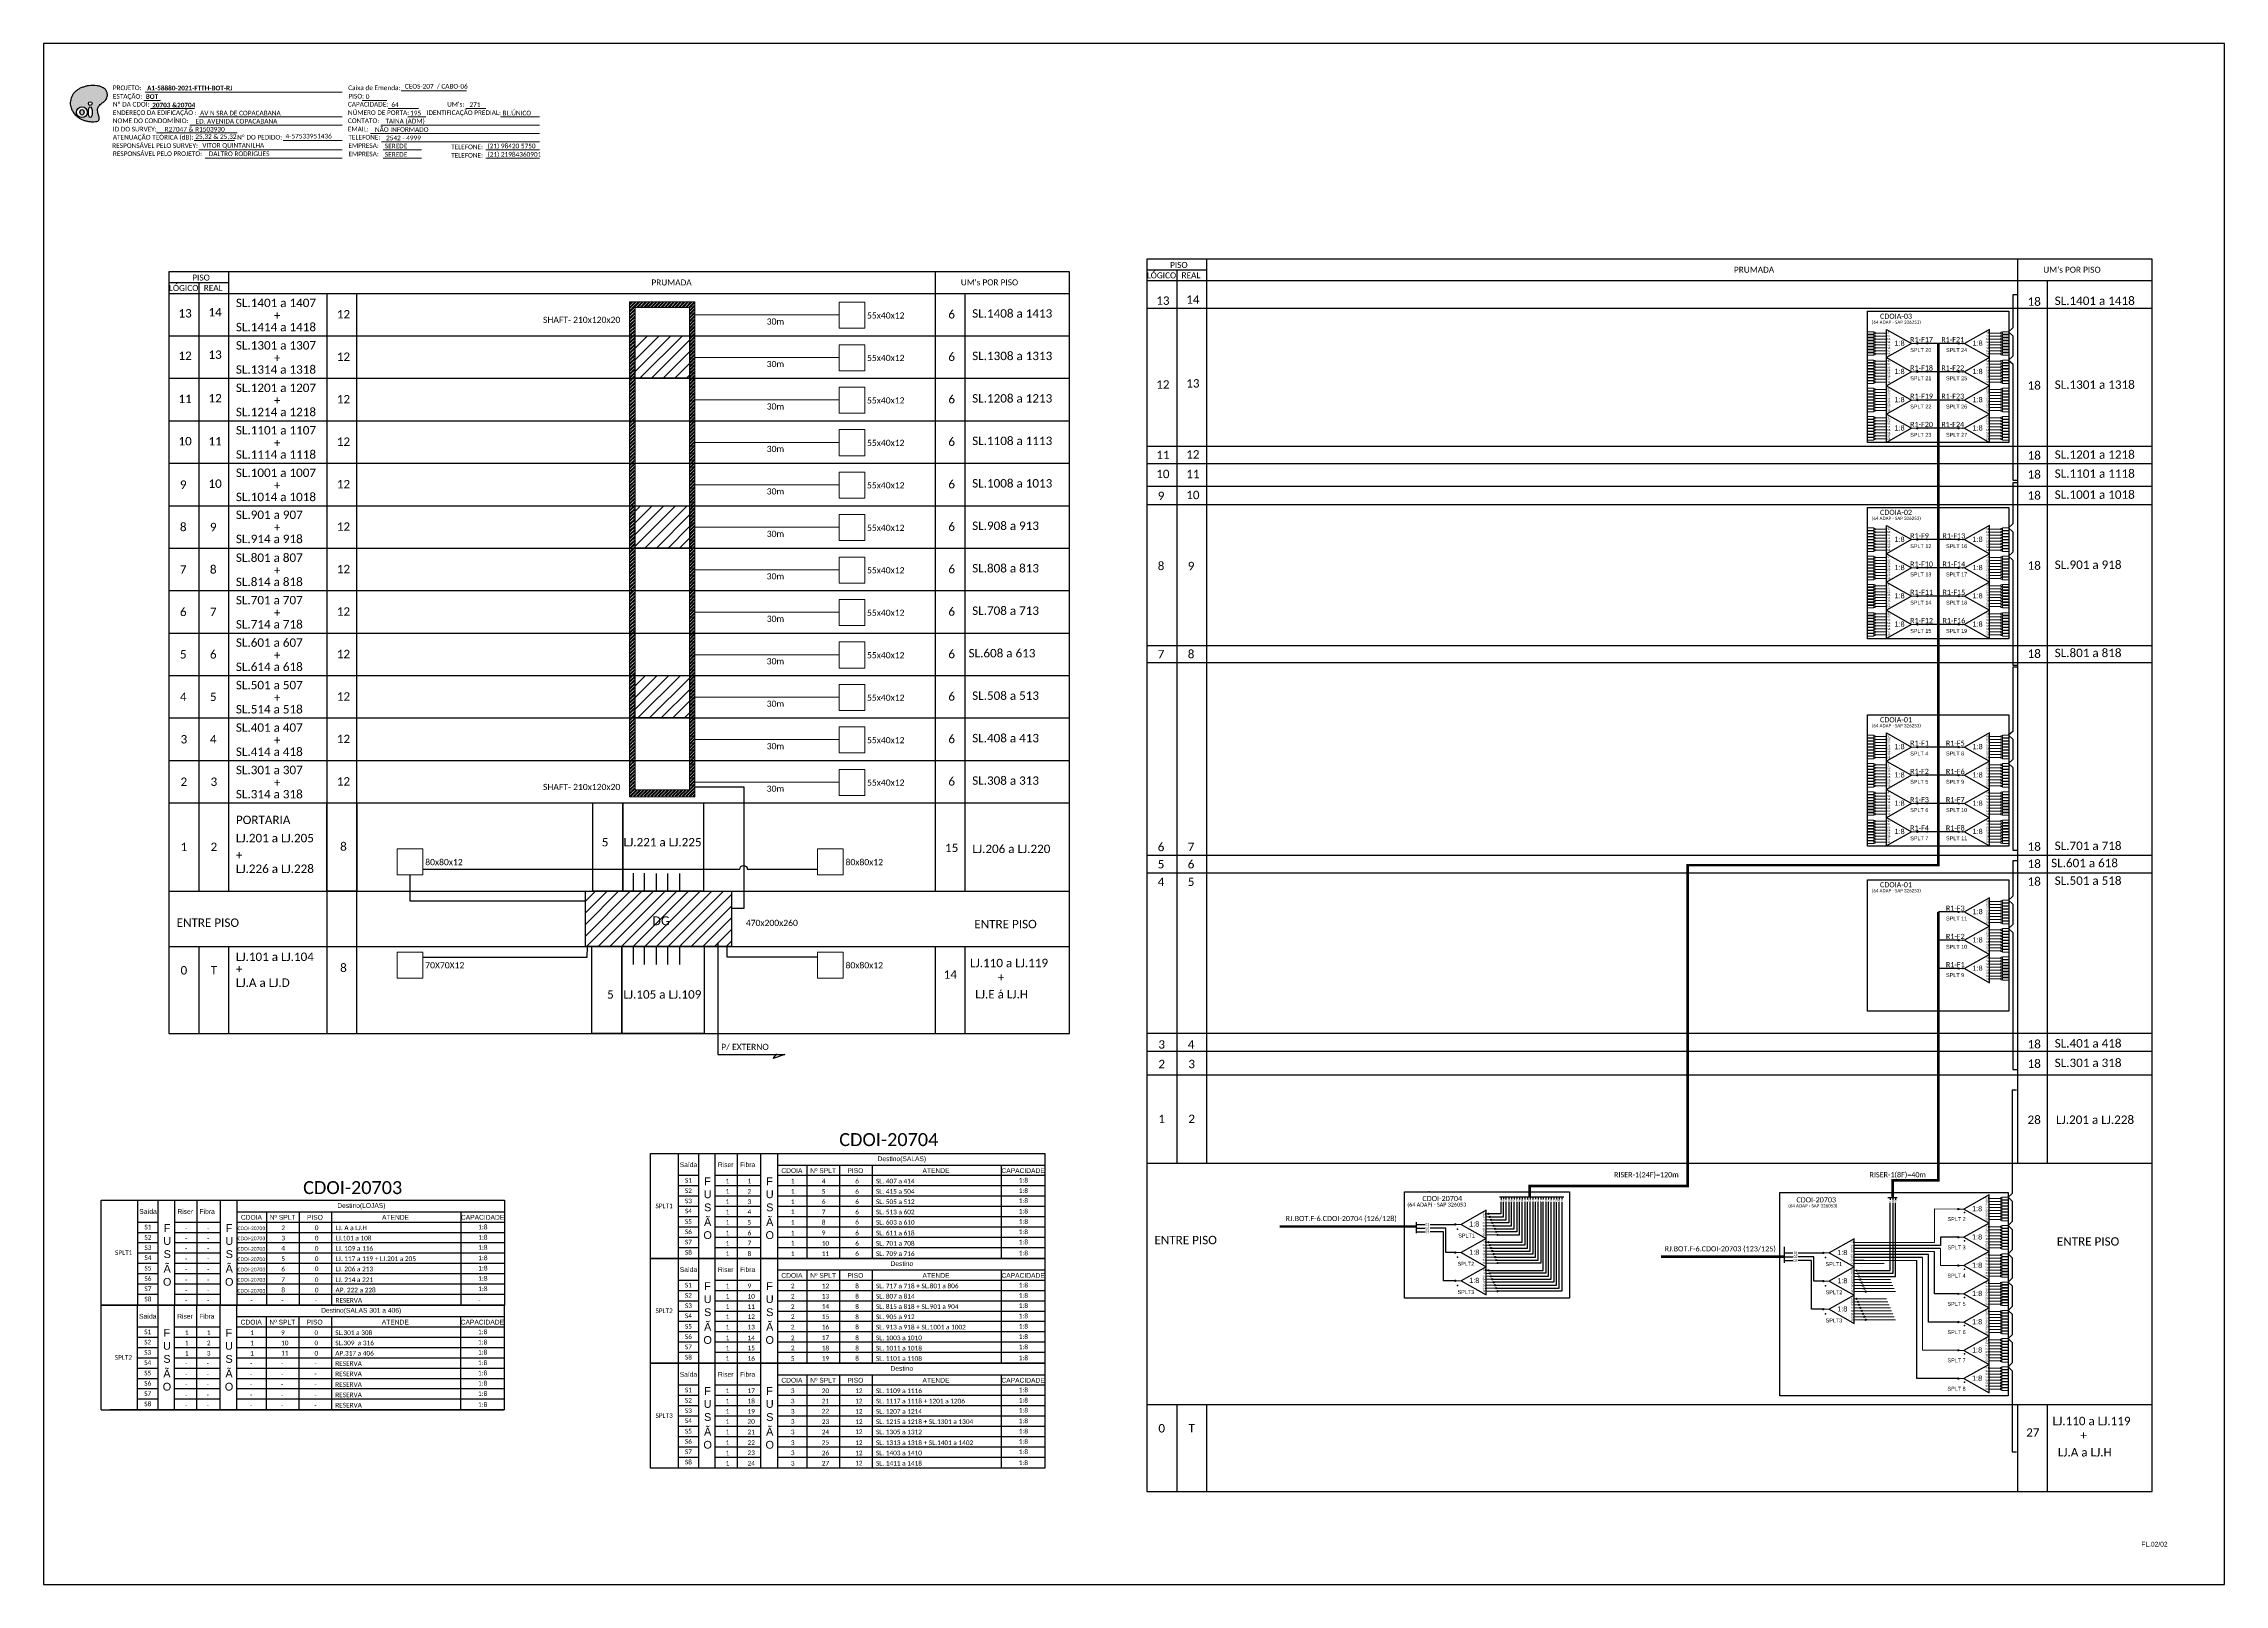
# Paper-space layout 'CDOI-20703 & CDOI-20704 P-2' of a CAD drawing. Header units: metres, sheet in millimetres. Extents: x -439 to 402, y -851 to -257.
# The model-space entities are those that its viewports show. They can reach past a viewport. Long polylines and large blocks are cut down to what shows.
import ezdxf
from ezdxf.enums import TextEntityAlignment as Align

# ---------------------------------------------------------------- set-up
doc = ezdxf.new("R2010")
doc.units = ezdxf.units.M
doc.styles.add('ARIAL', font='arial.ttf')
doc.styles.add('WMF-Calibri0', font='calibri.ttf')
doc.styles.add('WMF-Calibri1', font='calibrib.ttf')
doc.linetypes.add('RESERVA', pattern='A,0.5,-0.15,["RESERVA",Standard,S=0.18,R=0,X=0,Y=-0.1],-1.3', length=1.95)

# ---------------------------------------------------------------- blocks, each defined once
blk = doc.blocks.new('OI')
h = blk.add_hatch(color=40)
edge = h.paths.add_edge_path()
edge.add_spline(control_points=[(4.35, -0.67), (3.92, -0.99), (3.26, -1.5), (2.81, -2.59), (2.9, -3.5), (3.06, -4.27), (3.31, -4.85), (3.37, -5.39), (3.4, -5.88), (3.2, -6.4), (2.54, -6.61), (1.65, -6.63), (0.55, -6.67), (-0.56, -6.42), (-1.61, -6.14), (-2.77, -5.61), (-3.92, -4.77), (-4.89, -3.7), (-5.34, -2.65), (-5.6, -1.94), (-5.85, -0.96), (-5.71, 0.47), (-5.1, 2.02), (-4.14, 3.02), (-3.3, 3.61), (-2.37, 4.16), (-1.36, 4.44), (-0.56, 4.7), (0.79, 4.85), (2.24, 4.97), (3.79, 4.57), (4.67, 4.21), (5.44, 3.65), (5.76, 2.99), (6.03, 2.21), (6.01, 1.46), (5.72, 0.64), (5.31, 0.08), (4.88, -0.38), (4.51, -0.55), (4.35, -0.67)], knot_values=[0, 0, 0, 0, 1.60434, 2.417191, 3.427595, 4.282808, 4.776746, 5.304182, 5.888771, 6.258406, 6.858137, 7.79129, 8.986195, 10.124242, 11.187857, 12.242908, 13.953784, 15.414161, 16.515391, 17.349188, 17.675853, 19.552021, 21.515531, 22.568638, 23.63245, 24.621084, 25.782718, 26.745347, 27.142653, 29.870543, 31.004649, 31.921532, 32.709589, 33.801391, 34.042471, 35.192333, 35.971461, 36.628871, 37.254359, 37.836911, 37.836911, 37.836911, 37.836911], degree=3, periodic=0)
h.paths.add_polyline_path([(1.13, -0.87, -1), (-0.04, -0.87, -1)], flags=16)
edge = h.paths.add_edge_path(flags=16)
edge.add_ellipse((0.56, -3.59), major_axis=(-0.02, 1.71), ratio=0.361305, start_angle=0, end_angle=360)
h.paths.add_polyline_path([(-0.36, -3.62, -1), (-3.8, -3.62, -1)], flags=16)
edge = h.paths.add_edge_path(flags=0)
edge.add_ellipse((-2.08, -3.62), major_axis=(0, 0.885), ratio=0.758294, start_angle=0, end_angle=360)
at = {"color": 40}
for centre, radius in [((-2.08, -3.62), 1.72), ((0.54, -0.87), 0.587)]:
    blk.add_circle(centre, radius, dxfattribs=at)
blk.add_ellipse((-2.08, -3.62), major_axis=(0, 0.885), ratio=0.758294, start_param=-3.141592653589792, end_param=3.141592653589792, dxfattribs=at)
blk.add_ellipse((0.56, -3.59), major_axis=(-0.02, 1.71), ratio=0.361305, dxfattribs=at)
at = {"color": 40, "start_tangent": (-0.800898, -0.598801), "end_tangent": (-0.800898, -0.598801)}
blk.add_spline([(4.35, -0.67), (3.2, -1.78), (2.9, -2.54), (2.92, -3.55), (3.12, -4.38), (3.28, -4.85), (3.37, -5.37), (3.35, -5.95), (3.2, -6.29), (2.66, -6.55), (1.73, -6.63), (0.54, -6.62), (-0.58, -6.41), (-1.6, -6.11), (-2.56, -5.67), (-3.95, -4.67), (-4.89, -3.56), (-5.37, -2.56), (-5.64, -1.78), (-5.72, -1.46), (-5.63, 0.42), (-4.84, 2.22), (-4.13, 2.99), (-3.27, 3.62), (-2.4, 4.09), (-1.3, 4.47), (-0.37, 4.72), (0.02, 4.77), (2.75, 4.8), (3.85, 4.53), (4.69, 4.16), (5.31, 3.68), (5.85, 2.73), (5.93, 2.5), (5.94, 1.35), (5.67, 0.62), (5.29, 0.08), (4.84, -0.36), (4.35, -0.67)], degree=3, dxfattribs=at)
blk = doc.blocks.new('SPLITTER_')
blk.add_point((0, 0))
at = {"style": 'ARIAL', "flags": 4}
blk.add_attdef('SPLT', (0, -3.26), '', height=1.5, dxfattribs=at)
blk = doc.blocks.new('SPLT_1-8_DIV_DIR')
h = blk.add_hatch(color=3)
h.dxf.hatch_style = 1
edge = h.paths.add_edge_path()
edge.add_arc((12.77, 4.04), 0.242, 0, 360)
h = blk.add_hatch(color=3)
h.dxf.hatch_style = 1
edge = h.paths.add_edge_path()
edge.add_arc((13.27, 2.88), 0.242, 0, 360)
h = blk.add_hatch(color=3)
h.dxf.hatch_style = 1
edge = h.paths.add_edge_path()
edge.add_arc((13.77, 1.73), 0.242, 0, 360)
h = blk.add_hatch(color=3)
h.dxf.hatch_style = 1
edge = h.paths.add_edge_path()
edge.add_arc((14.27, 0.58), 0.242, 0, 360)
h = blk.add_hatch(color=3)
h.dxf.hatch_style = 1
edge = h.paths.add_edge_path()
edge.add_arc((14.77, -0.58), 0.242, 0, 360)
h = blk.add_hatch(color=3)
h.dxf.hatch_style = 1
edge = h.paths.add_edge_path()
edge.add_arc((15.27, -1.73), 0.242, 0, 360)
h = blk.add_hatch(color=3)
h.dxf.hatch_style = 1
edge = h.paths.add_edge_path()
edge.add_arc((15.77, -2.88), 0.242, 0, 360)
h = blk.add_hatch(color=3)
h.dxf.hatch_style = 1
edge = h.paths.add_edge_path()
edge.add_arc((16.27, -4.04), 0.242, 0, 360)
at = {"color": 1, "lineweight": 0}
blk.add_lwpolyline([(2.22, 0), (0, 0)], dxfattribs=at)
at = {"color": 1}
blk.add_lwpolyline([(11.89, 5.45), (2.22, 0), (11.89, -5.45), (11.89, 5.45)], dxfattribs=at)
at = {"color": 7, "lineweight": 0}
for points in [[(12.77, 4.04), (11.89, 4.04)], [(11.89, 2.88), (13.27, 2.88)], [(11.89, 1.73), (13.77, 1.73)], [(11.89, 0.58), (14.27, 0.58)], [(11.89, -0.58), (14.77, -0.58)], [(11.89, -1.73), (15.27, -1.73)], [(11.89, -2.88), (15.77, -2.88)], [(11.89, -4.04), (16.27, -4.04)]]:
    blk.add_lwpolyline(points, dxfattribs=at)
at = {"color": 3}
for centre in [(12.77, 4.04), (13.27, 2.88), (13.77, 1.73), (14.27, 0.58), (14.77, -0.58), (15.27, -1.73), (15.77, -2.88), (16.27, -4.04)]:
    blk.add_circle(centre, 0.242, dxfattribs=at)
at = {"color": 1, "style": 'ARIAL'}
for s, height, p in [('1:8', 2, (5.35, -0.85)), ('S1', 0.75, (10.52, 3.77)), ('S2', 0.75, (10.52, 2.58)), ('S3', 0.75, (10.52, 1.37)), ('S4', 0.75, (10.52, 0.19)), ('S5', 0.75, (10.52, -1.02)), ('S6', 0.75, (10.52, -2.14)), ('S7', 0.75, (10.52, -3.24)), ('S8', 0.75, (10.52, -4.36))]:
    blk.add_text(s, height=height, dxfattribs=at).set_placement(p)
blk = doc.blocks.new('LEG_CDO64_DIR')
blk.add_point((0, 0))
at = {"color": 1, "style": 'WMF-Calibri0', "flags": 4}
blk.add_attdef('MODELO', text='', height=1.5, dxfattribs=at).set_placement((-1.52, -5.5), align=Align.CENTER)
blk.add_attdef('CDO', (-2.62, -3.57), '', height=2, dxfattribs=at)
blk = doc.blocks.new('SPLT_1-8_SC-APC')
at = {"color": 1, "lineweight": 0}
blk.add_lwpolyline([(-17.04, -7.55), (-19.26, -7.55)], dxfattribs=at)
at = {"color": 1}
blk.add_lwpolyline([(-7.37, -2.1), (-17.04, -7.55), (-7.37, -13), (-7.37, -2.1)], dxfattribs=at)
at = {"color": 3, "lineweight": 0}
for points in [[(-2.99, -3.51), (-7.37, -3.51)], [(-7.37, -4.66), (-2.99, -4.66)], [(-7.37, -5.82), (-2.99, -5.82)], [(-7.37, -6.97), (-2.99, -6.97)], [(-7.37, -8.12), (-2.99, -8.12)], [(-2.41, -3.02), (-2.41, -4)], [(-2.41, -3.02), (0, -3.02)], [(-2.41, -4), (0, -4)], [(-2.41, -4.17), (-2.41, -5.16)], [(-2.41, -4.17), (0, -4.17)], [(-2.41, -5.16), (0, -5.16)], [(-2.41, -5.32), (-2.41, -6.31)], [(-2.41, -5.32), (0, -5.32)], [(-2.41, -6.31), (0, -6.31)], [(-2.41, -6.48), (-2.41, -7.46)], [(-2.41, -6.48), (0, -6.48)], [(-2.41, -7.46), (0, -7.46)], [(-2.41, -7.63), (-2.41, -8.62)], [(-2.41, -7.63), (0, -7.63)], [(-7.37, -9.28), (-2.99, -9.28)], [(-7.37, -10.43), (-2.99, -10.43)], [(-7.37, -11.58), (-2.99, -11.58)], [(-2.41, -8.62), (0, -8.62)], [(-2.41, -8.78), (-2.41, -9.77)], [(-2.41, -8.78), (0, -8.78)], [(-2.41, -9.77), (0, -9.77)], [(-2.41, -9.94), (-2.41, -10.92)], [(-2.41, -9.94), (0, -9.94)], [(-2.41, -10.92), (0, -10.92)], [(-2.41, -11.09), (-2.41, -12.08)], [(-2.41, -11.09), (0, -11.09)], [(-2.41, -12.08), (0, -12.08)]]:
    blk.add_lwpolyline(points, dxfattribs=at)
for points in [[(-2.99, -3.22), (-2.41, -3.22), (-2.41, -3.8), (-2.99, -3.8)], [(-2.99, -4.38), (-2.41, -4.38), (-2.41, -4.95), (-2.99, -4.95)], [(-2.99, -5.53), (-2.41, -5.53), (-2.41, -6.1), (-2.99, -6.1)], [(-2.99, -6.68), (-2.41, -6.68), (-2.41, -7.26), (-2.99, -7.26)], [(-2.99, -7.84), (-2.41, -7.84), (-2.41, -8.41), (-2.99, -8.41)], [(-2.99, -8.99), (-2.41, -8.99), (-2.41, -9.56), (-2.99, -9.56)], [(-2.99, -10.14), (-2.41, -10.14), (-2.41, -10.72), (-2.99, -10.72)], [(-2.99, -11.3), (-2.41, -11.3), (-2.41, -11.87), (-2.99, -11.87)]]:
    blk.add_lwpolyline(points, close=True, dxfattribs=at)
at = {"color": 1, "style": 'ARIAL'}
for s, height, p in [('1:8', 2, (-13.91, -8.4)), ('S1', 0.75, (-8.74, -3.78)), ('S2', 0.75, (-8.74, -4.97)), ('S3', 0.75, (-8.74, -6.18)), ('S4', 0.75, (-8.74, -7.36)), ('S5', 0.75, (-8.74, -8.57)), ('S6', 0.75, (-8.74, -9.69)), ('S7', 0.75, (-8.74, -10.78)), ('S8', 0.75, (-8.74, -11.9))]:
    blk.add_text(s, height=height, dxfattribs=at).set_placement(p)
blk = doc.blocks.new('SPLT_1-8_SC-APC_ESQ')
at = {"color": 3, "lineweight": 0}
for points in [[(2.41, -3.02), (0, -3.02)], [(2.41, -4), (0, -4)], [(2.41, -4.17), (0, -4.17)], [(2.41, -5.16), (0, -5.16)], [(2.41, -5.32), (0, -5.32)], [(2.41, -6.31), (0, -6.31)], [(2.41, -6.48), (0, -6.48)], [(2.41, -7.46), (0, -7.46)], [(2.41, -7.63), (0, -7.63)], [(2.41, -3.02), (2.41, -4)], [(2.41, -4.17), (2.41, -5.16)], [(2.41, -5.32), (2.41, -6.31)], [(2.41, -6.48), (2.41, -7.46)], [(2.41, -7.63), (2.41, -8.62)], [(2.99, -3.51), (7.37, -3.51)], [(7.37, -4.66), (2.99, -4.66)], [(7.37, -5.82), (2.99, -5.82)], [(7.37, -6.97), (2.99, -6.97)], [(7.37, -8.12), (2.99, -8.12)], [(2.41, -8.62), (0, -8.62)], [(2.41, -8.78), (0, -8.78)], [(2.41, -9.77), (0, -9.77)], [(2.41, -9.94), (0, -9.94)], [(2.41, -10.92), (0, -10.92)], [(2.41, -11.09), (0, -11.09)], [(2.41, -12.08), (0, -12.08)], [(2.41, -8.78), (2.41, -9.77)], [(2.41, -9.94), (2.41, -10.92)], [(2.41, -11.09), (2.41, -12.08)], [(7.37, -9.28), (2.99, -9.28)], [(7.37, -10.43), (2.99, -10.43)], [(7.37, -11.58), (2.99, -11.58)]]:
    blk.add_lwpolyline(points, dxfattribs=at)
for points in [[(2.99, -3.22), (2.41, -3.22), (2.41, -3.8), (2.99, -3.8)], [(2.99, -4.38), (2.41, -4.38), (2.41, -4.95), (2.99, -4.95)], [(2.99, -5.53), (2.41, -5.53), (2.41, -6.1), (2.99, -6.1)], [(2.99, -6.68), (2.41, -6.68), (2.41, -7.26), (2.99, -7.26)], [(2.99, -7.84), (2.41, -7.84), (2.41, -8.41), (2.99, -8.41)], [(2.99, -8.99), (2.41, -8.99), (2.41, -9.56), (2.99, -9.56)], [(2.99, -10.14), (2.41, -10.14), (2.41, -10.72), (2.99, -10.72)], [(2.99, -11.3), (2.41, -11.3), (2.41, -11.87), (2.99, -11.87)]]:
    blk.add_lwpolyline(points, close=True, dxfattribs=at)
at = {"color": 1}
blk.add_lwpolyline([(7.37, -2.1), (17.04, -7.55), (7.37, -13), (7.37, -2.1)], dxfattribs=at)
at = {"color": 1, "lineweight": 0}
blk.add_lwpolyline([(17.04, -7.55), (19.26, -7.55)], dxfattribs=at)
at = {"color": 1, "style": 'ARIAL'}
for s, height, p in [('S5', 0.75, (7.55, -8.57)), ('S3', 0.75, (7.55, -6.18)), ('S4', 0.75, (7.55, -7.36)), ('S2', 0.75, (7.56, -4.97)), ('S1', 0.75, (7.7, -3.78)), ('1:8', 2, (10.45, -8.4)), ('S6', 0.75, (7.55, -9.69)), ('S7', 0.75, (7.55, -10.78)), ('S8', 0.75, (7.55, -11.9))]:
    blk.add_text(s, height=height, dxfattribs=at).set_placement(p)

msp = doc.modelspace()

# ---------------------------------------------------------------- hatches: boundary and pattern name
h = msp.add_hatch()
h.set_pattern_fill('ANSI32', color=3, scale=0.1)
h.set_pattern_definition([(45, (-7780.1605, 2105.6127), (-0.67351921, 0.67351921), []), (45, (-7779.7115, 2105.6127), (-0.67351921, 0.67351921), [])])
h.paths.add_polyline_path([(-130.32, -5.4), (-155.52, -5.4), (-155.52, -195.97), (-130.32, -195.97)])
h.paths.add_polyline_path([(-153.41, -7.53), (-132.43, -7.53), (-132.43, -193.45), (-153.41, -193.45)], flags=16)
h = msp.add_hatch()
h.set_pattern_fill('LINE', color=1, angle=45)
h.paths.add_polyline_path([(-132.43, -18.45), (-153.41, -18.45), (-153.41, -34.82), (-132.43, -34.82)])
h.paths.add_polyline_path([(-132.43, -83.94), (-153.41, -83.94), (-153.41, -100.31), (-132.43, -100.31)])
h.paths.add_polyline_path([(-132.43, -149.42), (-153.41, -149.42), (-153.41, -165.79), (-132.43, -165.79)])
h = msp.add_hatch(color=3)
h.dxf.hatch_style = 1
edge = h.paths.add_edge_path()
edge.add_arc((341.11, -21.42), 0.256, 0, 360)
h = msp.add_hatch(color=3)
h.dxf.hatch_style = 1
edge = h.paths.add_edge_path()
edge.add_arc((357.05, -21.42), 0.256, 0, 360)
h = msp.add_hatch(color=3)
h.dxf.hatch_style = 1
edge = h.paths.add_edge_path()
edge.add_arc((341.11, -32.32), 0.256, 0, 360)
h = msp.add_hatch(color=3)
h.dxf.hatch_style = 1
edge = h.paths.add_edge_path()
edge.add_arc((357.05, -32.32), 0.256, 0, 360)
h = msp.add_hatch(color=3)
h.dxf.hatch_style = 1
edge = h.paths.add_edge_path()
edge.add_arc((341.11, -43.21), 0.256, 0, 360)
h = msp.add_hatch(color=3)
h.dxf.hatch_style = 1
edge = h.paths.add_edge_path()
edge.add_arc((357.05, -43.21), 0.256, 0, 360)
h = msp.add_hatch(color=3)
h.dxf.hatch_style = 1
edge = h.paths.add_edge_path()
edge.add_arc((341.11, -54.11), 0.256, 0, 360)
h = msp.add_hatch(color=3)
h.dxf.hatch_style = 1
edge = h.paths.add_edge_path()
edge.add_arc((357.05, -54.11), 0.256, 0, 360)
h = msp.add_hatch(color=3)
h.dxf.hatch_style = 1
edge = h.paths.add_edge_path()
edge.add_arc((341.11, -97.04), 0.256, 0, 360)
h = msp.add_hatch(color=3)
h.dxf.hatch_style = 1
edge = h.paths.add_edge_path()
edge.add_arc((357.05, -97.04), 0.256, 0, 360)
h = msp.add_hatch(color=3)
h.dxf.hatch_style = 1
edge = h.paths.add_edge_path()
edge.add_arc((341.11, -107.93), 0.256, 0, 360)
h = msp.add_hatch(color=3)
h.dxf.hatch_style = 1
edge = h.paths.add_edge_path()
edge.add_arc((357.05, -107.93), 0.256, 0, 360)
h = msp.add_hatch(color=3)
h.dxf.hatch_style = 1
edge = h.paths.add_edge_path()
edge.add_arc((341.11, -118.83), 0.256, 0, 360)
h = msp.add_hatch(color=3)
h.dxf.hatch_style = 1
edge = h.paths.add_edge_path()
edge.add_arc((357.05, -118.83), 0.256, 0, 360)
h = msp.add_hatch(color=3)
h.dxf.hatch_style = 1
edge = h.paths.add_edge_path()
edge.add_arc((341.11, -129.73), 0.256, 0, 360)
h = msp.add_hatch(color=3)
h.dxf.hatch_style = 1
edge = h.paths.add_edge_path()
edge.add_arc((357.05, -129.73), 0.256, 0, 360)
h = msp.add_hatch(color=3)
h.dxf.hatch_style = 1
edge = h.paths.add_edge_path()
edge.add_arc((341.11, -176.98), 0.256, 0, 360)
h = msp.add_hatch(color=3)
h.dxf.hatch_style = 1
edge = h.paths.add_edge_path()
edge.add_arc((357.05, -176.98), 0.256, 0, 360)
h = msp.add_hatch(color=3)
h.dxf.hatch_style = 1
edge = h.paths.add_edge_path()
edge.add_arc((341.11, -187.88), 0.256, 0, 360)
h = msp.add_hatch(color=3)
h.dxf.hatch_style = 1
edge = h.paths.add_edge_path()
edge.add_arc((357.05, -187.88), 0.256, 0, 360)
h = msp.add_hatch(color=3)
h.dxf.hatch_style = 1
edge = h.paths.add_edge_path()
edge.add_arc((341.11, -198.77), 0.256, 0, 360)
h = msp.add_hatch(color=3)
h.dxf.hatch_style = 1
edge = h.paths.add_edge_path()
edge.add_arc((357.05, -198.77), 0.256, 0, 360)
h = msp.add_hatch(color=3)
h.dxf.hatch_style = 1
edge = h.paths.add_edge_path()
edge.add_arc((341.11, -209.67), 0.256, 0, 360)
h = msp.add_hatch(color=3)
h.dxf.hatch_style = 1
edge = h.paths.add_edge_path()
edge.add_arc((357.05, -209.67), 0.256, 0, 360)
h = msp.add_hatch()
h.set_pattern_fill('LINE', color=1, angle=45)
h.set_pattern_definition([(45, (675.7308, -70.5596), (-2.245064, 2.245064), [])])
h.paths.add_polyline_path([(-172.59, -232.53), (-172.6, -253.91), (-116.24, -253.91), (-116.22, -232.53)])
h.paths.add_polyline_path([(-147.62, -246.64), (-139.13, -246.64), (-139.13, -241.37), (-147.62, -241.37)], flags=24)
h = msp.add_hatch(color=3)
h.dxf.hatch_style = 1
edge = h.paths.add_edge_path()
edge.add_arc((357.05, -240.59), 0.256, 0, 360)
h = msp.add_hatch(color=3)
h.dxf.hatch_style = 1
edge = h.paths.add_edge_path()
edge.add_arc((357.05, -251.49), 0.256, 0, 360)
h = msp.add_hatch(color=3)
h.dxf.hatch_style = 1
edge = h.paths.add_edge_path()
edge.add_arc((357.05, -262.38), 0.256, 0, 360)
h = msp.add_hatch(color=3)
h.dxf.hatch_style = 1
edge = h.paths.add_edge_path()
edge.add_arc((162.92, -361.01), 0.256, 0, 360)
h = msp.add_hatch(color=3)
h.dxf.hatch_style = 1
edge = h.paths.add_edge_path()
edge.add_arc((356.84, -355.1), 0.256, 0, 360)
h = msp.add_hatch(color=3)
h.dxf.hatch_style = 1
edge = h.paths.add_edge_path()
edge.add_arc((356.84, -366), 0.256, 0, 360)
h = msp.add_hatch(color=3)
h.dxf.hatch_style = 1
edge = h.paths.add_edge_path()
edge.add_arc((162.92, -371.89), 0.256, 0, 360)
h = msp.add_hatch(color=3)
h.dxf.hatch_style = 1
edge = h.paths.add_edge_path()
edge.add_arc((304.83, -372.01), 0.256, 0, 360)
h = msp.add_hatch(color=3)
h.dxf.hatch_style = 1
edge = h.paths.add_edge_path()
edge.add_arc((356.84, -376.89), 0.256, 0, 360)
h = msp.add_hatch(color=3)
h.dxf.hatch_style = 1
edge = h.paths.add_edge_path()
edge.add_arc((162.92, -382.77), 0.256, 0, 360)
h = msp.add_hatch(color=3)
h.dxf.hatch_style = 1
edge = h.paths.add_edge_path()
edge.add_arc((304.87, -382.89), 0.256, 0, 360)
h = msp.add_hatch(color=3)
h.dxf.hatch_style = 1
edge = h.paths.add_edge_path()
edge.add_arc((304.87, -393.76), 0.256, 0, 360)
h = msp.add_hatch(color=3)
h.dxf.hatch_style = 1
edge = h.paths.add_edge_path()
edge.add_arc((356.84, -387.79), 0.256, 0, 360)
h = msp.add_hatch(color=3)
h.dxf.hatch_style = 1
edge = h.paths.add_edge_path()
edge.add_arc((356.84, -398.69), 0.256, 0, 360)
h = msp.add_hatch(color=3)
h.dxf.hatch_style = 1
edge = h.paths.add_edge_path()
edge.add_arc((356.84, -409.58), 0.256, 0, 360)
h = msp.add_hatch(color=3)
h.dxf.hatch_style = 1
edge = h.paths.add_edge_path()
edge.add_arc((356.84, -420.48), 0.256, 0, 360)

# ---------------------------------------------------------------- linework, layer by layer
for p, q in [((-147.52, -333.73), (4.6, -333.73)), ((-147.52, -374.15), (-147.52, -333.73)), ((-136.85, -333.73), (-136.85, -374.15)), ((-128.97, -333.73), (-128.97, -374.15)), ((-122.5, -374.15), (-122.5, -333.73)), ((-114.04, -333.73), (-114.04, -374.15)), ((-105.03, -333.73), (-105.03, -374.15)), ((-98.55, -333.73), (-98.55, -374.15)), ((4.6, -333.73), (4.6, -374.15)), ((-136.85, -342.11), (-128.97, -342.11)), ((-122.5, -342.11), (-105.03, -342.11)), ((-98.55, -338.14), (4.6, -338.14)), ((-98.55, -342.11), (4.6, -342.11)), ((-87.15, -338.14), (-87.15, -374.15)), ((-74.57, -338.14), (-74.57, -374.15)), ((-62.03, -338.14), (-62.03, -374.15)), ((-12.19, -338.14), (-12.19, -374.15)), ((-359.34, -351.74), (-203.84, -351.74)), ((-359.34, -392.16), (-359.34, -351.74)), ((-345.29, -351.74), (-345.29, -392.16)), ((-337.41, -351.74), (-337.41, -392.16)), ((-330.93, -392.16), (-330.93, -351.74)), ((-322.48, -351.74), (-322.48, -392.16)), ((-313.47, -351.74), (-313.47, -392.16)), ((-306.99, -351.74), (-306.99, -392.16)), ((-203.84, -351.74), (-203.84, -392.16)), ((-136.85, -346.08), (-128.97, -346.08)), ((-136.85, -350.05), (-128.97, -350.05)), ((-122.5, -346.08), (-105.03, -346.08)), ((-122.5, -350.05), (-105.03, -350.05)), ((-98.55, -346.08), (4.6, -346.08)), ((-98.55, -350.05), (4.6, -350.05)), ((-345.29, -360.12), (-337.41, -360.12)), ((-330.93, -360.12), (-313.47, -360.12)), ((-306.99, -356.15), (-203.84, -356.15)), ((-306.99, -360.12), (-203.84, -360.12)), ((-295.58, -356.15), (-295.58, -392.16)), ((-283.01, -356.15), (-283.01, -392.16)), ((-270.46, -356.15), (-270.46, -392.16)), ((-220.63, -356.15), (-220.63, -392.16)), ((-136.85, -354.02), (-128.97, -354.02)), ((-136.85, -357.99), (-128.97, -357.99)), ((-122.5, -354.02), (-105.03, -354.02)), ((-122.5, -357.99), (-105.03, -357.99)), ((-98.55, -354.02), (4.6, -354.02)), ((-98.55, -357.99), (4.6, -357.99)), ((-345.29, -364.09), (-337.41, -364.09)), ((-345.29, -368.06), (-337.41, -368.06)), ((-330.93, -364.09), (-313.47, -364.09)), ((-330.93, -368.06), (-313.47, -368.06)), ((-306.99, -364.09), (-203.84, -364.09)), ((-306.99, -368.06), (-203.84, -368.06)), ((-136.85, -361.95), (-128.97, -361.95)), ((-136.85, -365.92), (-128.97, -365.92)), ((-136.85, -369.89), (-128.97, -369.89)), ((-122.5, -361.95), (-105.03, -361.95)), ((-122.5, -365.92), (-105.03, -365.92)), ((-122.5, -369.89), (-105.03, -369.89)), ((-98.55, -361.95), (4.6, -361.95)), ((-98.55, -365.92), (4.6, -365.92)), ((-98.55, -369.89), (4.6, -369.89)), ((-345.29, -372.03), (-337.41, -372.03)), ((-345.29, -376), (-337.41, -376)), ((-330.93, -372.03), (-313.47, -372.03)), ((-330.93, -376), (-313.47, -376)), ((-306.99, -372.03), (-203.84, -372.03)), ((-306.99, -376), (-203.84, -376)), ((4.6, -374.15), (-147.52, -374.15)), ((-147.52, -374.15), (4.6, -374.15)), ((-147.52, -414.56), (-147.52, -374.15)), ((-136.85, -374.15), (-136.85, -414.56)), ((-128.97, -374.15), (-128.97, -414.56)), ((-122.5, -414.56), (-122.5, -374.15)), ((-114.04, -374.15), (-114.04, -414.56)), ((-105.03, -374.15), (-105.03, -414.56)), ((-98.55, -374.15), (-98.55, -414.56)), ((4.6, -374.15), (4.6, -414.56)), ((-345.29, -379.96), (-337.41, -379.96)), ((-345.29, -383.93), (-337.41, -383.93)), ((-330.93, -379.96), (-313.47, -379.96)), ((-330.93, -383.93), (-313.47, -383.93)), ((-306.99, -379.96), (-203.84, -379.96)), ((-306.99, -383.93), (-203.84, -383.93)), ((-136.85, -382.53), (-128.97, -382.53)), ((-136.85, -386.49), (-128.97, -386.49)), ((-122.5, -382.53), (-105.03, -382.53)), ((-122.5, -386.49), (-105.03, -386.49)), ((-98.55, -378.56), (4.6, -378.56)), ((-98.55, -382.53), (4.6, -382.53)), ((-98.55, -386.49), (4.6, -386.49)), ((-87.15, -378.56), (-87.15, -414.56)), ((-74.57, -378.56), (-74.57, -414.56)), ((-62.03, -378.56), (-62.03, -414.56)), ((-12.19, -378.56), (-12.19, -414.56)), ((-203.84, -392.16), (-359.34, -392.16)), ((-359.34, -392.16), (-203.92, -392.16)), ((-359.34, -432.57), (-359.34, -392.16)), ((-345.38, -392.16), (-345.38, -432.57)), ((-345.29, -387.9), (-337.41, -387.9)), ((-337.5, -392.16), (-337.5, -432.57)), ((-331.02, -432.57), (-331.02, -392.16)), ((-330.93, -387.9), (-313.47, -387.9)), ((-322.57, -392.16), (-322.57, -432.57)), ((-313.55, -392.16), (-313.55, -432.57)), ((-307.07, -392.16), (-307.07, -432.57)), ((-306.99, -387.9), (-203.84, -387.9)), ((-203.92, -392.16), (-203.92, -432.57)), ((-136.85, -390.46), (-128.97, -390.46)), ((-136.85, -394.43), (-128.97, -394.43)), ((-122.5, -390.46), (-105.03, -390.46)), ((-122.5, -394.43), (-105.03, -394.43)), ((-98.55, -390.46), (4.6, -390.46)), ((-98.55, -394.43), (4.6, -394.43)), ((-345.38, -400.54), (-337.5, -400.54)), ((-331.02, -400.54), (-313.55, -400.54)), ((-307.07, -396.57), (-203.92, -396.57)), ((-307.07, -400.54), (-203.92, -400.54)), ((-295.67, -396.57), (-295.67, -432.57)), ((-283.1, -396.57), (-283.1, -432.57)), ((-270.55, -396.57), (-270.55, -432.57)), ((-220.72, -396.57), (-220.72, -432.57)), ((-136.85, -398.4), (-128.97, -398.4)), ((-136.85, -402.37), (-128.97, -402.37)), ((-122.5, -398.4), (-105.03, -398.4)), ((-122.5, -402.37), (-105.03, -402.37)), ((-98.55, -398.4), (4.6, -398.4)), ((-98.55, -402.37), (4.6, -402.37)), ((-345.38, -404.51), (-337.5, -404.51)), ((-345.38, -408.47), (-337.5, -408.47)), ((-331.02, -404.51), (-313.55, -404.51)), ((-331.02, -408.47), (-313.55, -408.47)), ((-307.07, -404.51), (-203.92, -404.51)), ((-307.07, -408.47), (-203.92, -408.47)), ((-136.85, -406.34), (-128.97, -406.34)), ((-136.85, -410.3), (-128.97, -410.3)), ((-122.5, -406.34), (-105.03, -406.34)), ((-122.5, -410.3), (-105.03, -410.3)), ((-98.55, -406.34), (4.6, -406.34)), ((-98.55, -410.3), (4.6, -410.3)), ((-345.38, -412.44), (-337.5, -412.44)), ((-345.38, -416.41), (-337.5, -416.41)), ((-345.38, -420.38), (-337.5, -420.38)), ((-331.02, -412.44), (-313.55, -412.44)), ((-331.02, -416.41), (-313.55, -416.41)), ((-331.02, -420.38), (-313.55, -420.38)), ((-307.07, -412.44), (-203.92, -412.44)), ((-307.07, -416.41), (-203.92, -416.41)), ((-307.07, -420.38), (-203.92, -420.38)), ((4.6, -414.56), (-147.52, -414.56)), ((-147.52, -414.56), (4.6, -414.56)), ((-147.52, -454.97), (-147.52, -414.56)), ((-136.85, -414.56), (-136.85, -454.97)), ((-128.97, -414.56), (-128.97, -454.97)), ((-122.5, -454.97), (-122.5, -414.56)), ((-114.04, -414.56), (-114.04, -454.97)), ((-105.03, -414.56), (-105.03, -454.97)), ((-98.55, -414.56), (-98.55, -454.97)), ((-98.55, -418.97), (4.6, -418.97)), ((-87.15, -418.97), (-87.15, -454.97)), ((-74.57, -418.97), (-74.57, -454.97)), ((-62.03, -418.97), (-62.03, -454.97)), ((-12.19, -418.97), (-12.19, -454.97)), ((4.6, -414.56), (4.6, -454.97)), ((-345.38, -424.35), (-337.5, -424.35)), ((-345.38, -428.32), (-337.5, -428.32)), ((-331.02, -424.35), (-313.55, -424.35)), ((-331.02, -428.32), (-313.55, -428.32)), ((-307.07, -424.35), (-203.92, -424.35)), ((-307.07, -428.32), (-203.92, -428.32)), ((-136.85, -422.94), (-128.97, -422.94)), ((-136.85, -426.91), (-128.97, -426.91)), ((-122.5, -422.94), (-105.03, -422.94)), ((-122.5, -426.91), (-105.03, -426.91)), ((-98.55, -422.94), (4.6, -422.94)), ((-98.55, -426.91), (4.6, -426.91)), ((-359.34, -432.57), (-203.92, -432.57)), ((-203.92, -432.57), (-356.04, -432.57)), ((-136.85, -430.88), (-128.97, -430.88)), ((-136.85, -434.85), (-128.97, -434.85)), ((-122.5, -430.88), (-105.03, -430.88)), ((-122.5, -434.85), (-105.03, -434.85)), ((-98.55, -430.88), (4.6, -430.88)), ((-98.55, -434.85), (4.6, -434.85)), ((-136.85, -438.81), (-128.97, -438.81)), ((-136.85, -442.78), (-128.97, -442.78)), ((-122.5, -438.81), (-105.03, -438.81)), ((-122.5, -442.78), (-105.03, -442.78)), ((-98.55, -438.81), (4.6, -438.81)), ((-98.55, -442.78), (4.6, -442.78)), ((-136.85, -446.75), (-128.97, -446.75)), ((-136.85, -450.72), (-128.97, -450.72)), ((-122.5, -446.75), (-105.03, -446.75)), ((-122.5, -450.72), (-105.03, -450.72)), ((-98.55, -446.75), (4.6, -446.75)), ((-98.55, -450.72), (4.6, -450.72)), ((4.6, -454.97), (-147.52, -454.97))]:
    msp.add_line(p, q)
at = {"color": 7}
for p, q in [((349.95, -369.13), (316.72, -369.13)), ((356.84, -366), (349.95, -366)), ((349.95, -366), (349.95, -369.13)), ((349.96, -370.28), (316.72, -370.28)), ((345.38, -372.58), (316.72, -372.59)), ((343.11, -373.74), (316.72, -373.74)), ((340.84, -420.48), (340.84, -374.89)), ((345.38, -398.69), (345.38, -372.58)), ((347.65, -387.79), (347.65, -371.43)), ((356.85, -387.79), (347.65, -387.79)), ((356.84, -398.69), (345.38, -398.69)), ((356.85, -420.48), (340.84, -420.48))]:
    msp.add_line(p, q, dxfattribs=at)
at = {"color": 7, "lineweight": 0}
for p, q in [((347.65, -371.43), (316.72, -371.43)), ((340.84, -374.89), (316.72, -374.89)), ((343.11, -409.58), (343.11, -373.74)), ((349.96, -376.89), (349.96, -370.28)), ((356.84, -376.89), (349.96, -376.89)), ((356.84, -409.58), (343.11, -409.58))]:
    msp.add_line(p, q, dxfattribs=at)
msp.add_lwpolyline([(-381.52, -499.81), (459.48, -499.81), (459.48, 94.19), (-381.52, 94.19)], close=True)
for points in [[(-243.6, 76.01), (-218.47, 76.01)], [(-342.93, 72.24), (-336.38, 72.24)], [(-342.41, 75.52), (-266.44, 75.52)], [(-340.26, 69.17), (-323.29, 69.17)], [(-258.64, 72.28), (-249.16, 72.28)], [(-248.59, 69.17), (-236.98, 69.17)], [(-218.65, 69.17), (-210.99, 69.17)], [(-337.95, 59.75), (-306.9, 59.75)], [(-325.11, 62.82), (-266.44, 62.82)], [(-321.7, 65.93), (-266.44, 65.93)], [(-255.52, 59.58), (-190.25, 59.58)], [(-251.48, 62.82), (-190.25, 62.82)], [(-241.01, 65.93), (-234.06, 65.93)], [(-205.31, 65.93), (-190.28, 65.93)], [(-323.41, 56.79), (-307.9, 56.79)], [(-321.7, 53.23), (-266.44, 53.23)], [(-289.18, 56.79), (-266.41, 56.79)], [(-251.23, 56.34), (-190.25, 56.34)], [(-250.62, 53.23), (-235.82, 53.23)], [(-211.02, 53.23), (-190.25, 53.23)], [(-319.21, 49.99), (-266.44, 49.99)], [(-250.62, 49.99), (-235.82, 49.99)], [(-211.02, 49.99), (-190.25, 49.99)], [(356.84, -355.1), (347.68, -355.09), (347.68, -367.97), (316.72, -367.97)], [(317.57, -367.98), (316.7, -367.98)], [(316.7, -369.13), (318.07, -369.13)], [(316.7, -370.28), (318.57, -370.28)], [(316.7, -371.43), (319.07, -371.43)], [(316.7, -372.58), (319.57, -372.58)], [(316.7, -373.73), (320.07, -373.73)], [(316.7, -374.88), (320.57, -374.88)]]:
    msp.add_lwpolyline(points, dxfattribs=at)
at = {"color": 0}
for points in [[(431.63, 11.04), (43.87, 11.04)], [(14.16, 6.15), (-333.21, 6.15)], [(-333.21, 2.04), (-310.07, 2.04)], [(43.87, 6.92), (67.02, 6.92)], [(43.87, 2.81), (431.63, 2.81)], [(-333.21, -2.08), (14.16, -2.08)]]:
    msp.add_lwpolyline(points, dxfattribs=at)
for points in [[(43.87, 11.04), (43.87, 2.81)], [(67.02, 2.81), (67.02, 11.04)], [(379.76, 11.04), (379.76, 2.81)], [(431.63, 2.81), (431.63, 11.04)], [(-333.21, 6.15), (-333.21, -2.08)], [(-321.64, 2.04), (-321.64, -2.08)], [(-310.07, -2.08), (-310.07, 6.15)], [(-37.71, 6.15), (-37.71, -2.08)], [(14.16, -2.08), (14.16, 6.15)], [(43.87, 2.81), (431.63, 2.81)], [(43.87, 2.81), (43.87, -463.97), (431.63, -463.97), (431.63, 2.81)], [(43.87, 2.81), (431.63, 2.81)], [(55.44, 6.92), (55.44, 2.81)], [(55.44, 2.81), (55.44, -337.39)], [(67.02, -337.39), (67.02, 2.81)], [(379.76, 2.81), (379.76, -337.39)], [(391.33, -337.39), (391.33, 2.81)], [(-333.21, -2.08), (14.16, -2.08)], [(-333.21, -2.08), (-333.21, -287.39), (14.16, -287.39), (14.16, -2.08)], [(-333.21, -2.08), (14.16, -2.08)], [(-321.64, -2.08), (-321.64, -232.53)], [(-310.07, -232.53), (-310.07, -2.08)], [(-272.26, -2.08), (-272.26, -287.39)], [(-260.69, -287.39), (-260.69, -2.08)], [(-37.71, -2.08), (-37.71, -232.53)], [(-26.14, -232.53), (-26.14, -2.08)], [(43.87, -7.84), (431.63, -7.84)], [(-333.21, -18.45), (14.16, -18.45)], [(-333.21, -34.82), (14.16, -34.82)], [(-333.21, -51.19), (14.16, -51.19)], [(43.87, -61.01), (431.63, -61.01)], [(-333.21, -67.56), (14.16, -67.56)], [(43.87, -67.7), (431.63, -67.7)], [(-333.21, -83.94), (14.16, -83.94)], [(43.87, -76.36), (431.63, -76.36)], [(43.87, -83.46), (431.63, -83.46)], [(-333.21, -100.31), (14.16, -100.31)], [(-333.21, -116.68), (14.16, -116.68)], [(-333.21, -133.05), (14.16, -133.05)], [(43.87, -137.86), (431.63, -137.86)], [(-333.21, -149.42), (14.16, -149.42)], [(43.87, -144.39), (431.63, -144.39)], [(-333.21, -165.79), (14.16, -165.79)], [(-333.21, -182.17), (14.16, -182.17)], [(-333.21, -198.54), (14.16, -198.54)], [(43.87, -218.64), (431.63, -218.64)], [(43.87, -225.47), (431.63, -225.47)], [(-333.21, -232.53), (14.16, -232.53)], [(-333.21, -253.91), (14.16, -253.91)], [(-321.64, -253.91), (-321.64, -287.39)], [(-310.07, -287.39), (-310.07, -253.91)], [(-37.71, -253.91), (-37.71, -287.39)], [(-26.14, -287.39), (-26.14, -253.91)], [(43.87, -287.25), (431.63, -287.25)], [(43.87, -294.21), (431.63, -294.21)], [(43.87, -303.4), (431.63, -303.4)], [(43.87, -337.39), (431.63, -337.39)], [(43.87, -430.49), (431.63, -430.49)], [(55.44, -430.49), (55.44, -463.97)], [(67.02, -463.97), (67.02, -430.49)], [(379.76, -430.49), (379.76, -463.97)], [(391.33, -463.97), (391.33, -430.49)]]:
    msp.add_lwpolyline(points)
at = {"color": 2, "lineweight": 0}
for points in [[(-155.52, -5.4), (-130.32, -5.4), (-130.32, -196.15), (-155.52, -196.15)], [(-153.41, -7.53), (-132.43, -7.53), (-132.43, -193.45), (-153.41, -193.45)]]:
    msp.add_lwpolyline(points, close=True, dxfattribs=at)
at = {"color": 7, "lineweight": 0}
for points in [[(-64.87, -5.51), (-74.78, -5.51), (-74.78, -15.55), (-64.87, -15.55)], [(-64.87, -21.88), (-74.78, -21.88), (-74.78, -31.93), (-64.87, -31.93)], [(-64.87, -38.26), (-74.78, -38.26), (-74.78, -48.3), (-64.87, -48.3)], [(-64.87, -54.63), (-74.78, -54.63), (-74.78, -64.67), (-64.87, -64.67)], [(-64.87, -71), (-74.78, -71), (-74.78, -81.04), (-64.87, -81.04)], [(-64.87, -87.37), (-74.78, -87.37), (-74.78, -97.41), (-64.87, -97.41)], [(-64.87, -103.74), (-74.78, -103.74), (-74.78, -113.78), (-64.87, -113.78)], [(-64.87, -120.12), (-74.78, -120.12), (-74.78, -130.16), (-64.87, -130.16)], [(-64.87, -136.49), (-74.78, -136.49), (-74.78, -146.53), (-64.87, -146.53)], [(-64.87, -152.86), (-74.78, -152.86), (-74.78, -162.9), (-64.87, -162.9)], [(-64.87, -169.23), (-74.78, -169.23), (-74.78, -179.27), (-64.87, -179.27)], [(-64.87, -185.6), (-74.78, -185.6), (-74.78, -195.64), (-64.87, -195.64)], [(-235.24, -216.26), (-245.15, -216.26), (-245.15, -226.3), (-235.24, -226.3)], [(-73.13, -216.26), (-83.04, -216.26), (-83.04, -226.3), (-73.13, -226.3)], [(-235.24, -256.04), (-245.15, -256.04), (-245.15, -266.08), (-235.24, -266.08)], [(-73.13, -256.04), (-83.04, -256.04), (-83.04, -266.08), (-73.13, -266.08)]]:
    msp.add_lwpolyline(points, close=True, dxfattribs=at)
at = {"color": 3}
for points in [[(379.51, -2.66), (377.86, -2.66), (377.85, -15.38), (376.28, -16.89), (377.85, -18.4), (377.85, -26.28), (376.28, -27.79), (377.85, -29.29), (377.85, -74.09), (379.5, -74.09)], [(-74.78, -10.53), (-130.32, -10.43)], [(-74.78, -26.9), (-130.32, -26.8)], [(-74.78, -43.28), (-130.32, -43.17)], [(-74.78, -59.65), (-130.32, -59.54)], [(379.51, -75.13), (377.86, -75.13), (377.85, -91), (376.28, -92.51), (377.85, -94.02), (377.85, -101.9), (376.28, -103.4), (377.85, -104.91), (377.85, -145.49), (379.5, -145.49)], [(-74.78, -76.02), (-130.32, -75.92)], [(-74.78, -92.39), (-130.32, -92.29)], [(-74.78, -108.76), (-130.32, -108.66)], [(-74.78, -125.14), (-130.32, -125.03)], [(-74.78, -141.51), (-130.32, -141.4)], [(379.51, -146.19), (377.86, -146.19), (377.85, -170.94), (376.28, -172.45), (377.85, -173.96), (377.85, -181.84), (376.28, -183.35), (377.85, -184.85), (377.85, -216.81), (379.5, -216.81)], [(-74.78, -157.88), (-130.32, -157.78)], [(-74.78, -174.25), (-130.32, -174.15)], [(-74.78, -190.62), (-130.32, -190.52)], [(-116.34, -239.07), (-111.41, -239.07), (-111.41, -192.41), (-130.32, -192.41)], [(-172.76, -236.4), (-240.16, -236.4), (-240.2, -226.29)], [(-154.05, -232.53), (-154.05, -225.62)], [(-149.77, -232.53), (-149.77, -225.66)], [(-145.2, -232.53), (-145.2, -225.75)], [(-140.76, -232.53), (-140.76, -225.79)], [(-136.13, -232.53), (-136.13, -225.79)], [(379.51, -220.91), (377.86, -220.91), (377.85, -234.55), (376.28, -236.06), (377.85, -237.57), (377.85, -245.45), (376.28, -246.96), (377.85, -248.47), (377.85, -301.34), (379.5, -301.34)], [(-235.24, -258), (-171.85, -258), (-171.82, -253.91)], [(-154.05, -260.82), (-154.05, -253.91)], [(-149.77, -260.82), (-149.77, -253.95)], [(-145.2, -260.82), (-145.2, -254.04)], [(-140.76, -260.82), (-140.76, -254.09)], [(-136.13, -260.82), (-136.13, -254.09)], [(-83.04, -257.99), (-117.88, -257.99), (-117.9, -253.91)], [(379.32, -309.31), (377.67, -309.31), (377.67, -349.06), (376.11, -350.57), (377.67, -352.08), (377.67, -359.96), (376.1, -361.47), (377.67, -362.97), (377.67, -370.85), (376.1, -372.36), (377.67, -373.87), (377.67, -381.75), (376.1, -383.26), (377.67, -384.77), (377.67, -392.65), (376.1, -394.16), (377.67, -395.66), (377.67, -403.55), (376.1, -405.05), (377.67, -406.56), (377.67, -414.44), (376.1, -415.95), (377.67, -417.46), (377.67, -448.69), (379.32, -448.69)], [(147.94, -361.01), (151.1, -361.01)], [(153.18, -361.01), (162.92, -361.01)], [(147.94, -362.47), (151.1, -362.47)], [(289.89, -372.01), (293.05, -372.01)], [(289.89, -373.47), (293.05, -373.47)], [(295.12, -372.01), (304.83, -372.01)]]:
    msp.add_lwpolyline(points, dxfattribs=at)
at = {"color": 1}
for points in [[(321.82, -8.98), (376.31, -8.98), (376.31, -59.62), (321.82, -59.62)], [(-153.41, -18.45), (-132.43, -18.45), (-132.43, -34.82), (-153.41, -34.82)], [(-153.41, -83.94), (-132.43, -83.94), (-132.43, -100.31), (-153.41, -100.31)], [(321.82, -84.6), (376.31, -84.6), (376.31, -135.24), (321.82, -135.24)], [(-153.41, -149.42), (-132.43, -149.42), (-132.43, -165.79), (-153.41, -165.79)], [(321.82, -164.54), (376.31, -164.54), (376.31, -215.18), (321.82, -215.18)], [(-172.59, -232.53), (-116.22, -232.53), (-116.24, -253.91), (-172.6, -253.91)], [(321.82, -228.15), (376.31, -228.15), (376.31, -278.79), (321.82, -278.79)], [(143.31, -348.48), (206.94, -348.48), (206.94, -389.43), (143.31, -389.43)], [(288.05, -348.76), (376.1, -348.76), (376.1, -427.09), (288.05, -427.09)]]:
    msp.add_lwpolyline(points, close=True, dxfattribs=at)
at = {"color": 5}
msp.add_lwpolyline([(349.19, -21.42, 1, 1, 0), (349.19, -222.54, 1, 1, 0), (252.48, -222.54, 1, 1, 0), (252.48, -346.27, 1, 1, 0), (191.59, -346.27, 1, 1, 0), (191.59, -350.36, 0, 0, 0)], format="xyseb", dxfattribs=at)
for points in [[(357.02, -21.42), (341.37, -21.42)], [(357.02, -32.32), (341.37, -32.32)], [(357.02, -43.21), (341.37, -43.21)], [(357.02, -54.11), (341.37, -54.11)], [(357.02, -97.04), (341.37, -97.04)], [(357.02, -107.93), (341.37, -107.93)], [(357.02, -118.83), (341.37, -118.83)], [(357.02, -129.73), (341.37, -129.73)], [(357.02, -176.98), (341.37, -176.98)], [(357.02, -187.88), (341.37, -187.88)], [(357.02, -198.77), (341.37, -198.77)], [(357.02, -209.67), (341.37, -209.67)], [(357.02, -240.59), (349.19, -240.59)], [(357.02, -251.49), (349.19, -251.49)], [(357.02, -262.38), (349.19, -262.38)], [(180.47, -352.45), (180.47, -356.98), (175.69, -356.98)], [(175.91, -367.86), (188.69, -367.86), (188.69, -352.45)], [(175.91, -378.74), (196.82, -378.74), (196.82, -352.45)], [(189.69, -352.45), (189.69, -369.02), (176.11, -369.02)], [(197.82, -352.45), (197.82, -379.89), (176.11, -379.89)], [(176.41, -358.13), (181.47, -358.13), (181.47, -352.45)], [(176.91, -359.28), (182.52, -359.28), (182.52, -352.45)], [(176.91, -370.17), (190.74, -370.17), (190.74, -352.45)], [(176.91, -381.05), (198.87, -381.05), (198.87, -352.45)], [(177.13, -371.32), (191.74, -371.32), (191.74, -352.45)], [(177.13, -382.2), (199.87, -382.2), (199.87, -352.45)], [(183.52, -352.45), (183.52, -360.44), (177.19, -360.44)], [(192.79, -352.45), (192.79, -372.47), (177.63, -372.47)], [(200.92, -352.45), (200.92, -383.35), (177.63, -383.35)], [(177.91, -361.59), (184.57, -361.59), (184.57, -352.45)], [(178.17, -373.63), (193.84, -373.63), (193.84, -352.45)], [(178.17, -384.51), (201.97, -384.51), (201.97, -352.45)], [(178.41, -362.74), (185.57, -362.74), (185.57, -352.45)], [(178.67, -374.78), (194.84, -374.78), (194.84, -352.45)], [(178.67, -385.66), (202.97, -385.66), (202.97, -352.45)], [(186.62, -352.45), (186.62, -363.9), (178.69, -363.9)], [(195.84, -352.45), (195.84, -375.93), (179.13, -375.93)], [(203.97, -352.45), (203.97, -386.81), (179.13, -386.81)], [(179.4, -365.04), (187.62, -365.05), (187.62, -352.45)], [(179.99, -350.36), (204.8, -350.36)], [(180.58, -350.36), (180.58, -351.24)], [(181.51, -350.36), (181.51, -351.24)], [(182.43, -350.36), (182.43, -351.24)], [(183.52, -350.36), (183.52, -351.24)], [(184.57, -350.36), (184.57, -351.24)], [(185.57, -350.36), (185.57, -351.24)], [(186.62, -350.36), (186.62, -351.24)], [(187.62, -350.36), (187.62, -351.24)], [(188.69, -350.36), (188.69, -351.24)], [(189.69, -350.36), (189.69, -351.24)], [(190.74, -350.36), (190.74, -351.24)], [(191.74, -350.36), (191.74, -351.24)], [(192.79, -350.36), (192.79, -351.24)], [(193.79, -350.36), (193.79, -351.24)], [(194.84, -350.36), (194.84, -351.24)], [(195.84, -350.36), (195.84, -351.24)], [(196.82, -350.36), (196.82, -351.24)], [(197.82, -350.36), (197.82, -351.24)], [(198.87, -350.36), (198.87, -351.24)], [(199.87, -350.36), (199.87, -351.24)], [(200.92, -350.36), (200.92, -351.24)], [(201.92, -350.36), (201.92, -351.24)], [(202.97, -350.36), (202.97, -351.24)], [(203.97, -350.36), (203.97, -351.24)], [(317.86, -378.86), (330.64, -378.86), (330.62, -352.74)], [(331.62, -352.74), (331.63, -380.01), (318.05, -380.01)], [(318.85, -381.16), (332.69, -381.16), (332.68, -352.74)], [(329.68, -350.65), (333.33, -350.65)], [(330.62, -350.65), (330.62, -351.52)], [(331.62, -350.65), (331.62, -351.52)], [(332.68, -350.65), (332.68, -351.52)]]:
    msp.add_lwpolyline(points, dxfattribs=at)
at = {"color": 7}
for points in [[(-272.26, -198.54), (-260.69, -198.54), (-260.69, -232.53), (-272.26, -232.53)], [(-169.76, -198.54), (-158.19, -198.54), (-158.19, -232.53), (-169.76, -232.53)], [(-158.19, -198.54), (-126.99, -198.54), (-126.99, -232.53), (-158.19, -232.53)], [(-170.15, -253.91), (-158.57, -253.91), (-158.57, -287.39), (-170.15, -287.39)], [(-158.57, -253.91), (-126.73, -253.91), (-126.73, -287.39), (-158.57, -287.39)]]:
    msp.add_lwpolyline(points, close=True, dxfattribs=at)
at = {"color": 3}
msp.add_lwpolyline([(-235.24, -224.09), (-113.07, -224.09, -1), (-110.14, -224.09), (-83.04, -224.09)], format="xyb", dxfattribs=at)
at = {"color": 5, "const_width": 1}
msp.add_lwpolyline([(349.19, -240.59), (349.19, -344.04), (331.59, -344.02), (331.59, -350.62)], dxfattribs=at)
at = {"color": 1}
for points in [[(-121.53, -252.37), (-121.53, -295.52), (-95.71, -295.52)], [(-100.12, -297.11), (-98.71, -295.28)], [(-95.71, -295.52), (-100.12, -297.11)], [(147.94, -364.35), (147.94, -360.16)], [(289.83, -375.9), (289.89, -369.69)], [(316.7, -366.57), (307.05, -372.01), (316.7, -377.45), (316.7, -366.57)]]:
    msp.add_lwpolyline(points, dxfattribs=at)
at = {"color": 1, "const_width": 1}
for points in [[(95.17, -361.84), (147.94, -361.84)], [(242.24, -373.51), (289.89, -373.51)]]:
    msp.add_lwpolyline(points, dxfattribs=at)
at = {"color": 2}
for points in [[(147.94, -362.47), (151.1, -362.47)], [(162.92, -371.89), (159.23, -371.89), (159.23, -362.47), (153.18, -362.47)], [(289.89, -373.47), (293.05, -373.47)], [(304.87, -382.89), (301.18, -382.89), (301.18, -373.47), (295.12, -373.47)]]:
    msp.add_lwpolyline(points, dxfattribs=at)
at = {"color": 7}
for points in [[(147.94, -363.93), (151.1, -363.93)], [(162.92, -382.77), (158.32, -382.77), (158.32, -363.93), (153.18, -363.93)], [(289.89, -374.93), (293.05, -374.93)], [(304.87, -393.76), (300.26, -393.76), (300.26, -374.93), (295.12, -374.93)]]:
    msp.add_lwpolyline(points, dxfattribs=at)
at = {"color": 1, "lineweight": 0}
msp.add_lwpolyline([(307.05, -372.01), (304.83, -372.01)], dxfattribs=at)
at = {"color": 7, "linetype": 'RESERVA', "lineweight": 0, "ltscale": 2}
msp.add_lwpolyline([(316.7, -376.04), (328.26, -376.04)], dxfattribs=at)
at = {"color": 8, "linetype": 'RESERVA', "lineweight": 0, "ltscale": 2}
for points in [[(319.11, -382.31), (330.67, -382.31)], [(319.61, -383.46), (331.17, -383.46)], [(320.11, -384.61), (331.67, -384.61)], [(320.61, -385.76), (332.17, -385.76)], [(317.62, -389.73), (329.17, -389.73)], [(318.11, -390.89), (329.67, -390.89)], [(318.61, -392.04), (330.17, -392.04)], [(319.11, -393.19), (330.67, -393.19)], [(319.61, -394.34), (331.17, -394.34)], [(321.11, -386.91), (332.67, -386.91)], [(320.11, -395.49), (331.67, -395.49)], [(320.61, -396.64), (332.17, -396.64)], [(321.11, -397.79), (332.67, -397.79)]]:
    msp.add_lwpolyline(points, dxfattribs=at)
at = {"color": 3}
for centre in [(341.11, -21.42), (357.05, -21.42), (341.11, -32.32), (357.05, -32.32), (341.11, -43.21), (357.05, -43.21), (341.11, -54.11), (357.05, -54.11), (341.11, -97.04), (357.05, -97.04), (341.11, -107.93), (357.05, -107.93), (341.11, -118.83), (357.05, -118.83), (341.11, -129.73), (357.05, -129.73), (341.11, -176.98), (357.05, -176.98), (341.11, -187.88), (357.05, -187.88), (341.11, -198.77), (357.05, -198.77), (341.11, -209.67), (357.05, -209.67), (357.05, -240.59), (357.05, -251.49), (357.05, -262.38), (162.92, -361.01), (356.84, -355.1), (356.84, -366), (162.92, -371.89), (304.83, -372.01), (356.84, -376.89), (162.92, -382.77), (304.87, -382.89), (304.87, -393.76), (356.84, -387.79), (356.84, -398.69), (356.84, -409.58), (356.84, -420.48)]:
    msp.add_circle(centre, 0.256, dxfattribs=at)

# ---------------------------------------------------------------- block references
at = {"color": 7, "xscale": 1.213923925163967, "yscale": 1.213923925163967, "zscale": 1.213923925163967, "rotation": 0.1532896023949059}
msp.add_blockref('OI', (-364.21, 72.14), dxfattribs=at)
for p in [(321.82, -13.87), (321.82, -24.77), (321.82, -35.67), (321.82, -46.56), (321.82, -89.49), (321.82, -100.39), (321.82, -111.28), (321.82, -122.18), (321.82, -169.43), (321.82, -180.33), (321.82, -191.23), (321.82, -202.12)]:
    msp.add_blockref('SPLT_1-8_SC-APC_ESQ', p)
at = {"color": 3}
for p in [(376.28, -13.87), (376.28, -24.77), (376.28, -35.67), (376.28, -46.56), (376.28, -89.49), (376.28, -100.39), (376.28, -111.28), (376.28, -122.18), (376.28, -169.43), (376.28, -180.33), (376.28, -191.23), (376.28, -202.12), (376.28, -233.04), (376.28, -243.94), (376.28, -254.84), (376.1, -347.55), (376.1, -358.45), (376.1, -369.35), (376.1, -380.24), (376.1, -391.14), (376.1, -402.04), (376.1, -412.93)]:
    msp.add_blockref('SPLT_1-8_SC-APC', p, dxfattribs=at)
ref = msp.add_blockref('SPLITTER_', (344.86, -21.42), dxfattribs=dict(xscale=-1))
ref.add_attrib('SPLT', 'SPLT 20', (338.33, -24.68), dxfattribs={"height": 1.5, "style": 'ARIAL'})
ref = msp.add_blockref('SPLITTER_', (358.67, -21.42), dxfattribs=dict(xscale=-1))
ref.add_attrib('SPLT', 'SPLT 24', (352.14, -24.68), dxfattribs={"height": 1.5, "style": 'ARIAL'})
ref = msp.add_blockref('SPLITTER_', (344.86, -32.32), dxfattribs=dict(xscale=-1))
ref.add_attrib('SPLT', 'SPLT 21', (338.33, -35.58), dxfattribs={"height": 1.5, "style": 'ARIAL'})
ref = msp.add_blockref('SPLITTER_', (358.67, -32.32), dxfattribs=dict(xscale=-1))
ref.add_attrib('SPLT', 'SPLT 25', (352.14, -35.58), dxfattribs={"height": 1.5, "style": 'ARIAL'})
ref = msp.add_blockref('SPLITTER_', (344.86, -43.21), dxfattribs=dict(xscale=-1))
ref.add_attrib('SPLT', 'SPLT 22', (338.33, -46.47), dxfattribs={"height": 1.5, "style": 'ARIAL'})
ref = msp.add_blockref('SPLITTER_', (358.67, -43.21), dxfattribs=dict(xscale=-1))
ref.add_attrib('SPLT', 'SPLT 26', (352.14, -46.47), dxfattribs={"height": 1.5, "style": 'ARIAL'})
ref = msp.add_blockref('SPLITTER_', (344.86, -54.11), dxfattribs=dict(xscale=-1))
ref.add_attrib('SPLT', 'SPLT 23', (338.33, -57.37), dxfattribs={"height": 1.5, "style": 'ARIAL'})
ref = msp.add_blockref('SPLITTER_', (358.67, -54.11), dxfattribs=dict(xscale=-1))
ref.add_attrib('SPLT', 'SPLT 27', (352.14, -57.37), dxfattribs={"height": 1.5, "style": 'ARIAL'})
ref = msp.add_blockref('SPLITTER_', (344.86, -97.04), dxfattribs=dict(xscale=-1))
ref.add_attrib('SPLT', 'SPLT 12', (338.33, -100.3), dxfattribs={"height": 1.5, "style": 'ARIAL'})
ref = msp.add_blockref('SPLITTER_', (358.67, -97.04), dxfattribs=dict(xscale=-1))
ref.add_attrib('SPLT', 'SPLT 16', (352.14, -100.3), dxfattribs={"height": 1.5, "style": 'ARIAL'})
ref = msp.add_blockref('SPLITTER_', (344.86, -107.93), dxfattribs=dict(xscale=-1))
ref.add_attrib('SPLT', 'SPLT 13', (338.33, -111.19), dxfattribs={"height": 1.5, "style": 'ARIAL'})
ref = msp.add_blockref('SPLITTER_', (358.67, -107.93), dxfattribs=dict(xscale=-1))
ref.add_attrib('SPLT', 'SPLT 17', (352.14, -111.19), dxfattribs={"height": 1.5, "style": 'ARIAL'})
ref = msp.add_blockref('SPLITTER_', (344.86, -118.83), dxfattribs=dict(xscale=-1))
ref.add_attrib('SPLT', 'SPLT 14', (338.33, -122.09), dxfattribs={"height": 1.5, "style": 'ARIAL'})
ref = msp.add_blockref('SPLITTER_', (358.67, -118.83), dxfattribs=dict(xscale=-1))
ref.add_attrib('SPLT', 'SPLT 18', (352.14, -122.09), dxfattribs={"height": 1.5, "style": 'ARIAL'})
ref = msp.add_blockref('SPLITTER_', (344.86, -129.73), dxfattribs=dict(xscale=-1))
ref.add_attrib('SPLT', 'SPLT 15', (338.33, -132.99), dxfattribs={"height": 1.5, "style": 'ARIAL'})
ref = msp.add_blockref('SPLITTER_', (358.67, -129.73), dxfattribs=dict(xscale=-1))
ref.add_attrib('SPLT', 'SPLT 19', (352.14, -132.99), dxfattribs={"height": 1.5, "style": 'ARIAL'})
ref = msp.add_blockref('SPLITTER_', (344.86, -176.98), dxfattribs=dict(xscale=-1))
ref.add_attrib('SPLT', 'SPLT 4', (338.33, -180.24), dxfattribs={"height": 1.5, "style": 'ARIAL'})
ref = msp.add_blockref('SPLITTER_', (358.67, -176.98), dxfattribs=dict(xscale=-1))
ref.add_attrib('SPLT', 'SPLT 8', (352.14, -180.24), dxfattribs={"height": 1.5, "style": 'ARIAL'})
ref = msp.add_blockref('SPLITTER_', (344.86, -187.88), dxfattribs=dict(xscale=-1))
ref.add_attrib('SPLT', 'SPLT 5', (338.33, -191.14), dxfattribs={"height": 1.5, "style": 'ARIAL'})
ref = msp.add_blockref('SPLITTER_', (358.67, -187.88), dxfattribs=dict(xscale=-1))
ref.add_attrib('SPLT', 'SPLT 9', (352.14, -191.14), dxfattribs={"height": 1.5, "style": 'ARIAL'})
ref = msp.add_blockref('SPLITTER_', (344.86, -198.77), dxfattribs=dict(xscale=-1))
ref.add_attrib('SPLT', 'SPLT 6', (338.33, -202.03), dxfattribs={"height": 1.5, "style": 'ARIAL'})
ref = msp.add_blockref('SPLITTER_', (358.67, -198.77), dxfattribs=dict(xscale=-1))
ref.add_attrib('SPLT', 'SPLT 10', (352.14, -202.03), dxfattribs={"height": 1.5, "style": 'ARIAL'})
ref = msp.add_blockref('SPLITTER_', (344.86, -209.67), dxfattribs=dict(xscale=-1))
ref.add_attrib('SPLT', 'SPLT 7', (338.33, -212.93), dxfattribs={"height": 1.5, "style": 'ARIAL'})
ref = msp.add_blockref('SPLITTER_', (358.67, -209.67), dxfattribs=dict(xscale=-1))
ref.add_attrib('SPLT', 'SPLT 11', (352.14, -212.93), dxfattribs={"height": 1.5, "style": 'ARIAL'})
ref = msp.add_blockref('SPLITTER_', (358.67, -240.59), dxfattribs=dict(xscale=-1))
ref.add_attrib('SPLT', 'SPLT 11', (352.14, -243.85), dxfattribs={"height": 1.5, "style": 'ARIAL'})
ref = msp.add_blockref('SPLITTER_', (358.67, -251.49), dxfattribs=dict(xscale=-1))
ref.add_attrib('SPLT', 'SPLT 10', (352.14, -254.75), dxfattribs={"height": 1.5, "style": 'ARIAL'})
ref = msp.add_blockref('SPLITTER_', (358.67, -262.38), dxfattribs=dict(xscale=-1))
ref.add_attrib('SPLT', 'SPLT 9', (352.14, -265.65), dxfattribs={"height": 1.5, "style": 'ARIAL'})
ref = msp.add_blockref('LEG_CDO64_DIR', (152.83, -348.48))
ref.add_attrib('CDO', 'CDOI-20704', (150.21, -352.05), dxfattribs={"color": 1, "height": 2, "style": 'WMF-Calibri0'})
ref.add_attrib('MODELO', '(64 ADAP) - SAP 326053', dxfattribs={"color": 1, "height": 1.5, "style": 'WMF-Calibri0'}).set_placement((155.74, -354.17), align=Align.CENTER)
at = {"xscale": 0.9982254764087685, "yscale": 0.9982254764087685, "zscale": 0.9982254764087685}
for p in [(162.92, -361.01), (162.92, -371.89), (162.92, -382.77), (304.87, -382.89), (304.87, -393.76)]:
    msp.add_blockref('SPLT_1-8_DIV_DIR', p, dxfattribs=at)
ref = msp.add_blockref('SPLITTER_', (359.23, -356.48), dxfattribs=dict(xscale=-1))
ref.add_attrib('SPLT', 'SPLT 2', (352.7, -359.74), dxfattribs={"height": 1.5, "style": 'ARIAL'})
ref = msp.add_blockref('SPLITTER_', (163.74, -362.82))
ref.add_attrib('SPLT', 'SPLT1', (164.04, -366.08), dxfattribs={"height": 1.5, "style": 'ARIAL'})
ref = msp.add_blockref('SPLITTER_', (359.23, -367.37), dxfattribs=dict(xscale=-1))
ref.add_attrib('SPLT', 'SPLT 3', (352.7, -370.63), dxfattribs={"height": 1.5, "style": 'ARIAL'})
ref = msp.add_blockref('SPLITTER_', (163.74, -373.7))
ref.add_attrib('SPLT', 'SPLT2', (163.77, -376.96), dxfattribs={"height": 1.5, "style": 'ARIAL'})
ref = msp.add_blockref('SPLITTER_', (305.64, -373.82))
ref.add_attrib('SPLT', 'SPLT1', (305.67, -377.08), dxfattribs={"height": 1.5, "style": 'ARIAL'})
ref = msp.add_blockref('SPLITTER_', (359.23, -378.27), dxfattribs=dict(xscale=-1))
ref.add_attrib('SPLT', 'SPLT 4', (352.7, -381.53), dxfattribs={"height": 1.5, "style": 'ARIAL'})
ref = msp.add_blockref('SPLITTER_', (163.74, -384.58))
ref.add_attrib('SPLT', 'SPLT3', (163.77, -387.84), dxfattribs={"height": 1.5, "style": 'ARIAL'})
ref = msp.add_blockref('SPLITTER_', (305.68, -384.7))
ref.add_attrib('SPLT', 'SPLT2', (305.71, -387.96), dxfattribs={"height": 1.5, "style": 'ARIAL'})
ref = msp.add_blockref('SPLITTER_', (359.23, -389.17), dxfattribs=dict(xscale=-1))
ref.add_attrib('SPLT', 'SPLT 5', (352.7, -392.43), dxfattribs={"height": 1.5, "style": 'ARIAL'})
ref = msp.add_blockref('SPLITTER_', (305.68, -395.57))
ref.add_attrib('SPLT', 'SPLT3', (305.71, -398.83), dxfattribs={"height": 1.5, "style": 'ARIAL'})
ref = msp.add_blockref('SPLITTER_', (359.23, -400.06), dxfattribs=dict(xscale=-1))
ref.add_attrib('SPLT', 'SPLT 6', (352.7, -403.32), dxfattribs={"height": 1.5, "style": 'ARIAL'})
ref = msp.add_blockref('SPLITTER_', (359.23, -410.96), dxfattribs=dict(xscale=-1))
ref.add_attrib('SPLT', 'SPLT 7', (352.7, -414.22), dxfattribs={"height": 1.5, "style": 'ARIAL'})
ref = msp.add_blockref('SPLITTER_', (359.23, -421.86), dxfattribs=dict(xscale=-1))
ref.add_attrib('SPLT', 'SPLT 8', (352.7, -425.12), dxfattribs={"height": 1.5, "style": 'ARIAL'})

# ---------------------------------------------------------------- texts
at = {"color": 7, "lineweight": 0, "style": 'WMF-Calibri0'}
for s, height, p in [('PROJETO:', 1.793, (-354.81, 76.26)), ('Caixa de Emenda:', 1.7927, (-264.06, 76.26)), ('ESTAÇÃO:', 1.793, (-354.81, 72.98)), ('Nº DA CDOI:', 1.7927, (-354.81, 69.91)), ('ENDEREÇO DA EDIFICAÇÃO :', 1.7927, (-354.81, 66.68)), ('CAPACIDADE:', 1.7927, (-264.16, 69.91)), ('NÚMERO DE PORTA:', 1.7927, (-264.16, 66.68)), ('PISO:', 1.793, (-263.98, 73.03)), ('IDENTIFICAÇÃO PREDIAL:', 1.7927, (-233.79, 66.68)), ("UM's:", 1.793, (-225.92, 69.91)), ('ATENUAÇÃO TEÓRICA (dB):', 1.7927, (-354.81, 57.21)), ('NOME DO CONDOMÍNIO:', 1.7927, (-354.81, 63.56)), ('ID DO SURVEY:', 1.7927, (-354.81, 60.33)), ('Nº DO PEDIDO:', 1.7927, (-306.89, 57.21)), ('CONTATO:', 1.793, (-264.16, 63.56)), ('EMAIL:', 1.793, (-264.16, 60.33)), ('TELEFONE:', 1.793, (-263.98, 57.21)), ('RESPONSÁVEL PELO SURVEY:', 1.7927, (-355.05, 53.98)), ('RESPONSÁVEL PELO PROJETO:', 1.7927, (-354.81, 50.87)), ('EMPRESA:', 1.793, (-263.98, 53.98)), ('EMPRESA:', 1.793, (-263.98, 50.74)), ('TELEFONE:', 1.793, (-224.38, 53.47)), ('TELEFONE:', 1.793, (-224.38, 50.24)), ('CDOI-20703', 5, (-281.43, -349.34))]:
    msp.add_text(s, height=height, dxfattribs=at).set_placement(p)
at = {"color": 7}
for s, height, style, p in [('A1-58880-2021-FTTH-BOT-RJ', 1.7927, 'WMF-Calibri1', (-341.62, 76.17)), ('CEOS-207  / CABO-06', 1.7927, 'WMF-Calibri0', (-242.2, 76.85)), ('BOT', 1.793, 'WMF-Calibri1', (-342.13, 72.89)), ('AV N SRA DE COPACABANA', 1.7927, 'WMF-Calibri0', (-321.19, 66.52)), ('0', 1.79, 'WMF-Calibri0', (-257.29, 72.88)), ('64', 1.793, 'WMF-Calibri0', (-247.42, 69.79)), ('195', 1.793, 'WMF-Calibri0', (-240.2, 66.53)), ('271', 1.793, 'WMF-Calibri0', (-217.3, 69.77)), ('BL.ÚNICO', 1.793, 'WMF-Calibri0', (-204.55, 66.53)), ('R27047 & R1503930', 1.7927, 'WMF-Calibri0', (-334.85, 60.28)), ('25,32 & 25,32', 1.7927, 'WMF-Calibri0', (-323.03, 57.45)), ('ED. AVENIDA COPACABANA', 1.7927, 'WMF-Calibri0', (-322.91, 63.39)), ('4-57533951436', 1.7927, 'WMF-Calibri0', (-288.23, 57.62)), ('NÃO INFORMADO', 1.7927, 'WMF-Calibri0', (-253.74, 60.18)), ('TAINA (ADM)', 1.7927, 'WMF-Calibri0', (-249.7, 63.42)), ('VITOR QUINTANILHA', 1.7927, 'WMF-Calibri0', (-320.3, 54.07)), ('DALTRO RODRIGUES', 1.7927, 'WMF-Calibri0', (-317.81, 50.83)), ('SEREDE', 1.793, 'WMF-Calibri0', (-249.92, 53.83)), ('SEREDE', 1.793, 'WMF-Calibri0', (-249.92, 50.59)), ('2542 - 4999', 1.7927, 'WMF-Calibri0', (-249.45, 56.94)), ('(21) 98420 5750', 1.7927, 'WMF-Calibri0', (-210.32, 53.83)), ('(21) 21984360901', 1.7927, 'WMF-Calibri0', (-210.32, 50.59)), ('SL.1401 a 1407', 3.24, 'WMF-Calibri0', (-307.36, -7.38)), ('SL.1408 a 1413', 3.24, 'WMF-Calibri0', (-23.43, -11.45)), ('SL.1401 a 1418', 3.24, 'WMF-Calibri0', (394.04, -6.56)), ('SL.1414 a 1418', 3.24, 'WMF-Calibri0', (-307.36, -16.7)), ('+', 3.24, 'WMF-Calibri0', (-292.72, -12.22)), ('SHAFT- 210x120x20', 2.3729, 'WMF-Calibri0', (-188.94, -13.48)), ('55x40x12', 2.373, 'WMF-Calibri0', (-63.98, -11.8)), ('SL.1301 a 1307', 3.24, 'WMF-Calibri0', (-307.36, -23.75)), ('SL.1308 a 1313', 3.24, 'WMF-Calibri0', (-23.43, -27.82)), ('SL.1314 a 1318', 3.24, 'WMF-Calibri0', (-307.36, -33.07)), ('+', 3.24, 'WMF-Calibri0', (-292.72, -28.59)), ('55x40x12', 2.373, 'WMF-Calibri0', (-63.98, -28.17)), ('SL.1201 a 1207', 3.24, 'WMF-Calibri0', (-307.36, -40.12)), ('SL.1208 a 1213', 3.24, 'WMF-Calibri0', (-23.43, -44.19)), ('SL.1301 a 1318', 3.24, 'WMF-Calibri0', (394.04, -38.89)), ('SL.1214 a 1218', 3.24, 'WMF-Calibri0', (-307.36, -49.44)), ('+', 3.24, 'WMF-Calibri0', (-292.72, -44.96)), ('55x40x12', 2.373, 'WMF-Calibri0', (-63.98, -44.54)), ('SL.1101 a 1107', 3.24, 'WMF-Calibri0', (-307.36, -56.49)), ('+', 3.24, 'WMF-Calibri0', (-292.72, -61.34)), ('55x40x12', 2.373, 'WMF-Calibri0', (-63.98, -60.91)), ('SL.1108 a 1113', 3.24, 'WMF-Calibri0', (-23.43, -60.57)), ('SL.1114 a 1118', 3.24, 'WMF-Calibri0', (-307.36, -65.82)), ('SL.1201 a 1218', 3.24, 'WMF-Calibri0', (394.04, -65.85)), ('SL.1001 a 1007', 3.24, 'WMF-Calibri0', (-307.36, -72.87)), ('+', 3.24, 'WMF-Calibri0', (-292.72, -77.71)), ('55x40x12', 2.373, 'WMF-Calibri0', (-63.98, -77.28)), ('SL.1008 a 1013', 3.24, 'WMF-Calibri0', (-23.43, -76.94)), ('SL.1101 a 1118', 3.24, 'WMF-Calibri0', (394.04, -73.19)), ('SL.1014 a 1018', 3.24, 'WMF-Calibri0', (-307.36, -82.19)), ('SL.1001 a 1018', 3.24, 'WMF-Calibri0', (394.04, -81.29)), ('SL.901 a 907', 3.24, 'WMF-Calibri0', (-307.36, -89.07)), ('+', 3.24, 'WMF-Calibri0', (-292.72, -93.91)), ('55x40x12', 2.373, 'WMF-Calibri0', (-63.98, -93.66)), ('SL.908 a 913', 3.24, 'WMF-Calibri0', (-23.43, -93.31)), ('SL.914 a 918', 3.24, 'WMF-Calibri0', (-307.36, -98.39)), ('SL.801 a 807', 3.24, 'WMF-Calibri0', (-307.36, -105.61)), ('+', 3.24, 'WMF-Calibri0', (-292.72, -110.45)), ('55x40x12', 2.373, 'WMF-Calibri0', (-63.98, -110.03)), ('SL.808 a 813', 3.24, 'WMF-Calibri0', (-23.43, -109.68)), ('SL.901 a 918', 3.24, 'WMF-Calibri0', (394.04, -108.33)), ('SL.814 a 818', 3.24, 'WMF-Calibri0', (-307.36, -114.93)), ('SL.701 a 707', 3.24, 'WMF-Calibri0', (-307.36, -121.98)), ('+', 3.24, 'WMF-Calibri0', (-292.72, -126.82)), ('55x40x12', 2.373, 'WMF-Calibri0', (-63.98, -126.4)), ('SL.708 a 713', 3.24, 'WMF-Calibri0', (-23.43, -126.05)), ('SL.714 a 718', 3.24, 'WMF-Calibri0', (-307.36, -131.3)), ('SL.601 a 607', 3.24, 'WMF-Calibri0', (-307.36, -138.35)), ('+', 3.24, 'WMF-Calibri0', (-292.72, -143.19)), ('55x40x12', 2.373, 'WMF-Calibri0', (-63.98, -142.77)), ('SL.608 a 613', 3.24, 'WMF-Calibri0', (-24.81, -142.43)), ('SL.801 a 818', 3.24, 'WMF-Calibri0', (394.04, -142.32)), ('SL.614 a 618', 3.24, 'WMF-Calibri0', (-307.36, -147.68)), ('SL.501 a 507', 3.24, 'WMF-Calibri0', (-307.36, -154.72)), ('+', 3.24, 'WMF-Calibri0', (-292.72, -159.57)), ('55x40x12', 2.373, 'WMF-Calibri0', (-63.98, -159.14)), ('SL.508 a 513', 3.24, 'WMF-Calibri0', (-23.43, -158.8)), ('SL.514 a 518', 3.24, 'WMF-Calibri0', (-307.36, -164.05)), ('SL.401 a 407', 3.24, 'WMF-Calibri0', (-307.36, -171.1)), ('+', 3.24, 'WMF-Calibri0', (-292.72, -175.94)), ('55x40x12', 2.373, 'WMF-Calibri0', (-63.98, -175.52)), ('SL.408 a 413', 3.24, 'WMF-Calibri0', (-23.43, -175.17)), ('SL.414 a 418', 3.24, 'WMF-Calibri0', (-307.36, -180.42)), ('SL.301 a 307', 3.24, 'WMF-Calibri0', (-307.36, -187.47)), ('SL.314 a 318', 3.24, 'WMF-Calibri0', (-307.36, -196.79)), ('+', 3.24, 'WMF-Calibri0', (-292.72, -192.31)), ('SHAFT- 210x120x20', 2.3729, 'WMF-Calibri0', (-188.94, -193.57)), ('55x40x12', 2.373, 'WMF-Calibri0', (-63.98, -191.89)), ('SL.308 a 313', 3.24, 'WMF-Calibri0', (-23.43, -191.54)), ('PORTARIA', 3.24, 'WMF-Calibri0', (-307.36, -206.69)), ('+', 3.24, 'WMF-Calibri0', (-307.36, -220.28)), ('LJ.201 a LJ.205', 3.24, 'WMF-Calibri0', (-307.36, -213.71)), ('LJ.221 a LJ.225', 3.24, 'WMF-Calibri0', (-157.85, -215.29)), ('LJ.206 a LJ.220', 3.24, 'WMF-Calibri0', (-23.34, -217.87)), ('SL.701 a 718', 3.24, 'WMF-Calibri0', (394.04, -216.67)), ('LJ.226 a LJ.228', 3.24, 'WMF-Calibri0', (-307.36, -225.53)), ('80x80x12', 2.373, 'WMF-Calibri0', (-234.35, -222.55)), ('80x80x12', 2.373, 'WMF-Calibri0', (-72.25, -222.55)), ('SL.601 a 618', 3.24, 'WMF-Calibri0', (392.67, -223.32)), ('SL.501 a 518', 3.24, 'WMF-Calibri0', (394.04, -230.12)), ('ENTRE PISO', 3.24, 'WMF-Calibri0', (-330.22, -246.33)), ('DG', 3.433, 'WMF-Calibri0', (-146.74, -245.71)), ('470x200x260', 2.3729, 'WMF-Calibri0', (-110.72, -245.98)), ('ENTRE PISO', 3.24, 'WMF-Calibri0', (-22.6, -246.87)), ('LJ.101 a LJ.104', 3.24, 'WMF-Calibri0', (-307.36, -259.47)), ('70X70X12', 2.373, 'WMF-Calibri0', (-234.35, -262.32)), ('80x80x12', 2.373, 'WMF-Calibri0', (-72.25, -262.32)), ('LJ.110 a LJ.119', 3.24, 'WMF-Calibri0', (-24.23, -261.87)), ('+', 3.24, 'WMF-Calibri0', (-307.36, -264.2)), ('LJ.A a LJ.D', 3.24, 'WMF-Calibri0', (-307.36, -269.45)), ('+', 3.24, 'WMF-Calibri0', (-13.54, -267.36)), ('LJ.105 a LJ.109', 3.24, 'WMF-Calibri0', (-157.94, -273.98)), ('LJ.E á LJ.H', 3.24, 'WMF-Calibri0', (-22.23, -273.92)), ('P/ EXTERNO', 2.373, 'WMF-Calibri0', (-120.22, -293.78)), ('SL.401 a 418', 3.24, 'WMF-Calibri0', (394.04, -292.84)), ('SL.301 a 318', 3.24, 'WMF-Calibri0', (394.04, -300.36)), ('LJ.201 a LJ.228', 3.24, 'WMF-Calibri0', (394.58, -322.29)), ('1', 1.79, 'WMF-Calibri0', (-118.5, -345.24)), ('1', 1.79, 'WMF-Calibri0', (-110.05, -345.24)), ('1', 1.79, 'WMF-Calibri0', (-93.34, -345.24)), ('4', 1.79, 'WMF-Calibri0', (-81.42, -345.24)), ('6', 1.79, 'WMF-Calibri0', (-68.53, -345.24)), ('SL. 407 a 414', 1.7927, 'WMF-Calibri0', (-60.52, -345.24)), ('1', 1.79, 'WMF-Calibri0', (-118.5, -349.21)), ('1', 1.79, 'WMF-Calibri0', (-118.5, -353.18)), ('2', 1.79, 'WMF-Calibri0', (-110.05, -349.21)), ('3', 1.79, 'WMF-Calibri0', (-110.05, -353.18)), ('1', 1.79, 'WMF-Calibri0', (-93.34, -349.21)), ('1', 1.79, 'WMF-Calibri0', (-93.34, -353.18)), ('5', 1.79, 'WMF-Calibri0', (-81.42, -349.21)), ('6', 1.79, 'WMF-Calibri0', (-81.42, -353.1)), ('6', 1.79, 'WMF-Calibri0', (-68.53, -349.21)), ('6', 1.79, 'WMF-Calibri0', (-68.53, -353.18)), ('SL. 415 a 504', 1.7927, 'WMF-Calibri0', (-60.52, -349.21)), ('SL. 505 a 512', 1.7927, 'WMF-Calibri0', (-60.52, -353.18)), ('2', 1.79, 'WMF-Calibri0', (-289.85, -363.25)), ('0', 1.79, 'WMF-Calibri0', (-276.96, -363.25)), ('LJ. A a LJ.H', 1.7927, 'WMF-Calibri0', (-268.95, -363.25)), ('1', 1.79, 'WMF-Calibri0', (-118.5, -357.15)), ('1', 1.79, 'WMF-Calibri0', (-118.5, -361.12)), ('4', 1.79, 'WMF-Calibri0', (-110.05, -357.07)), ('5', 1.79, 'WMF-Calibri0', (-110.05, -361.12)), ('1', 1.79, 'WMF-Calibri0', (-93.34, -357.07)), ('1', 1.79, 'WMF-Calibri0', (-93.34, -361.12)), ('8', 1.79, 'WMF-Calibri0', (-81.42, -361.12)), ('7', 1.79, 'WMF-Calibri0', (-81.42, -357.15)), ('6', 1.79, 'WMF-Calibri0', (-68.53, -357.15)), ('6', 1.79, 'WMF-Calibri0', (-68.53, -361.04)), ('SL. 513 a 602', 1.7927, 'WMF-Calibri0', (-60.52, -357.15)), ('SL. 603 a 610', 1.7927, 'WMF-Calibri0', (-60.52, -361.12)), ('-', 1.79, 'WMF-Calibri0', (-326.93, -363.25)), ('-', 1.79, 'WMF-Calibri0', (-326.93, -367.22)), ('-', 1.79, 'WMF-Calibri0', (-318.48, -363.25)), ('-', 1.79, 'WMF-Calibri0', (-318.48, -367.22)), ('CDOI-20703', 1.4, 'WMF-Calibri0', (-306.75, -363.25)), ('CDOI-20703', 1.4, 'WMF-Calibri0', (-306.75, -367.14)), ('CDOI-20703', 1.4, 'WMF-Calibri0', (-306.75, -371.19)), ('4', 1.79, 'WMF-Calibri0', (-289.85, -371.11)), ('3', 1.79, 'WMF-Calibri0', (-289.85, -367.22)), ('0', 1.79, 'WMF-Calibri0', (-276.96, -367.22)), ('0', 1.79, 'WMF-Calibri0', (-276.96, -371.19)), ('LJ.101 a 108', 1.7927, 'WMF-Calibri0', (-268.95, -367.22)), ('LJ. 109 a 116 ', 1.7927, 'WMF-Calibri0', (-268.95, -371.19)), ('1', 1.79, 'WMF-Calibri0', (-118.5, -365.26)), ('1', 1.79, 'WMF-Calibri0', (-118.5, -369.23)), ('6', 1.79, 'WMF-Calibri0', (-110.05, -365.26)), ('7', 1.79, 'WMF-Calibri0', (-110.05, -369.15)), ('1', 1.79, 'WMF-Calibri0', (-93.34, -365.26)), ('1', 1.79, 'WMF-Calibri0', (-93.34, -369.15)), ('9', 1.79, 'WMF-Calibri0', (-81.42, -365.18)), ('10', 1.793, 'WMF-Calibri0', (-81.42, -369.23)), ('6', 1.79, 'WMF-Calibri0', (-68.53, -365.26)), ('6', 1.79, 'WMF-Calibri0', (-68.53, -369.23)), ('SL. 611 a 618', 1.7927, 'WMF-Calibri0', (-60.52, -365.26)), ('SL. 701 a 708', 1.7927, 'WMF-Calibri0', (-60.52, -369.23)), ('ENTRE PISO', 3.24, 'WMF-Calibri0', (46.86, -368.68)), ('ENTRE PISO', 3.24, 'WMF-Calibri0', (394.87, -369.22)), ('-', 1.79, 'WMF-Calibri0', (-326.93, -371.19)), ('-', 1.79, 'WMF-Calibri0', (-326.93, -375.16)), ('-', 1.79, 'WMF-Calibri0', (-326.93, -379.13)), ('-', 1.79, 'WMF-Calibri0', (-318.48, -371.19)), ('-', 1.79, 'WMF-Calibri0', (-318.48, -375.08)), ('-', 1.79, 'WMF-Calibri0', (-318.48, -379.13)), ('CDOI-20703', 1.4, 'WMF-Calibri0', (-306.75, -375.16)), ('CDOI-20703', 1.4, 'WMF-Calibri0', (-306.75, -379.13)), ('5', 1.79, 'WMF-Calibri0', (-289.85, -375.16)), ('6', 1.79, 'WMF-Calibri0', (-289.85, -379.13)), ('0', 1.79, 'WMF-Calibri0', (-276.96, -375.16)), ('0', 1.79, 'WMF-Calibri0', (-276.96, -379.05)), ('LJ. 117 a 119 + LJ.201 a 205', 1.7927, 'WMF-Calibri0', (-268.95, -375.16)), ('LJ. 206 a 213', 1.7927, 'WMF-Calibri0', (-268.95, -379.13)), ('1', 1.79, 'WMF-Calibri0', (-118.5, -373.2)), ('8', 1.79, 'WMF-Calibri0', (-110.05, -373.2)), ('1', 1.79, 'WMF-Calibri0', (-93.34, -373.2)), ('11', 1.793, 'WMF-Calibri0', (-81.42, -373.2)), ('6', 1.79, 'WMF-Calibri0', (-68.53, -373.12)), ('SL. 709 a 716', 1.7927, 'WMF-Calibri0', (-60.52, -373.2)), ('-', 1.79, 'WMF-Calibri0', (-326.93, -383.27)), ('-', 1.79, 'WMF-Calibri0', (-326.93, -387.24)), ('-', 1.79, 'WMF-Calibri0', (-318.48, -383.27)), ('-', 1.79, 'WMF-Calibri0', (-318.48, -387.16)), ('CDOI-20703', 1.4, 'WMF-Calibri0', (-306.75, -383.1)), ('CDOI-20703', 1.4, 'WMF-Calibri0', (-306.75, -387.35)), ('8', 1.79, 'WMF-Calibri0', (-289.85, -387.24)), ('7', 1.79, 'WMF-Calibri0', (-289.85, -383.19)), ('0', 1.79, 'WMF-Calibri0', (-276.96, -383.27)), ('0', 1.79, 'WMF-Calibri0', (-276.96, -387.24)), ('AP. 222 a 228', 1.7927, 'WMF-Calibri0', (-268.95, -387.24)), ('LJ. 214 a 221', 1.7927, 'WMF-Calibri0', (-268.95, -383.27)), ('1', 1.79, 'WMF-Calibri0', (-118.5, -385.66)), ('9', 1.79, 'WMF-Calibri0', (-110.05, -385.66)), ('2', 1.79, 'WMF-Calibri0', (-93.34, -385.66)), ('12', 1.793, 'WMF-Calibri0', (-81.42, -385.66)), ('8', 1.79, 'WMF-Calibri0', (-68.53, -385.66)), ('SL. 717 a 718 + SL.801 a 806', 1.7927, 'WMF-Calibri0', (-60.52, -385.66)), ('-', 1.79, 'WMF-Calibri0', (-326.93, -391.21)), ('-', 1.79, 'WMF-Calibri0', (-318.48, -391.21)), ('-', 1.79, 'WMF-Calibri0', (-301.78, -391.21)), ('-', 1.79, 'WMF-Calibri0', (-289.85, -391.21)), ('-', 1.79, 'WMF-Calibri0', (-276.96, -391.13)), ('RESERVA', 1.793, 'WMF-Calibri0', (-268.95, -391.21)), ('1', 1.79, 'WMF-Calibri0', (-118.5, -389.63)), ('1', 1.79, 'WMF-Calibri0', (-118.5, -393.59)), ('10', 1.793, 'WMF-Calibri0', (-110.05, -389.63)), ('11', 1.793, 'WMF-Calibri0', (-110.05, -393.59)), ('2', 1.79, 'WMF-Calibri0', (-93.34, -389.63)), ('2', 1.79, 'WMF-Calibri0', (-93.34, -393.59)), ('13', 1.793, 'WMF-Calibri0', (-81.42, -389.63)), ('14', 1.793, 'WMF-Calibri0', (-81.42, -393.52)), ('8', 1.79, 'WMF-Calibri0', (-68.53, -389.63)), ('8', 1.79, 'WMF-Calibri0', (-68.53, -393.59)), ('SL. 807 a 814', 1.7927, 'WMF-Calibri0', (-60.52, -389.63)), ('SL. 815 a 818 + SL.901 a 904', 1.7927, 'WMF-Calibri0', (-60.52, -393.59)), ('1', 1.79, 'WMF-Calibri0', (-327.02, -403.67)), ('1', 1.79, 'WMF-Calibri0', (-318.57, -403.67)), ('1', 1.79, 'WMF-Calibri0', (-301.86, -403.67)), ('9', 1.79, 'WMF-Calibri0', (-289.94, -403.67)), ('0', 1.79, 'WMF-Calibri0', (-277.05, -403.67)), ('SL.301 a 308', 1.7927, 'WMF-Calibri0', (-269.04, -403.67)), ('1', 1.79, 'WMF-Calibri0', (-118.5, -397.56)), ('1', 1.79, 'WMF-Calibri0', (-118.5, -401.53)), ('12', 1.793, 'WMF-Calibri0', (-110.05, -397.48)), ('13', 1.793, 'WMF-Calibri0', (-110.05, -401.53)), ('2', 1.79, 'WMF-Calibri0', (-93.34, -397.48)), ('2', 1.79, 'WMF-Calibri0', (-93.34, -401.53)), ('15', 1.793, 'WMF-Calibri0', (-81.42, -397.56)), ('16', 1.793, 'WMF-Calibri0', (-81.42, -401.53)), ('8', 1.79, 'WMF-Calibri0', (-68.53, -397.56)), ('8', 1.79, 'WMF-Calibri0', (-68.53, -401.45)), ('SL. 905 a 912', 1.7927, 'WMF-Calibri0', (-60.52, -397.56)), ('SL. 913 a 918 + SL.1001 a 1002', 1.7927, 'WMF-Calibri0', (-60.52, -401.53)), ('1', 1.79, 'WMF-Calibri0', (-327.02, -407.64)), ('1', 1.79, 'WMF-Calibri0', (-327.02, -411.61)), ('2', 1.79, 'WMF-Calibri0', (-318.57, -407.64)), ('3', 1.79, 'WMF-Calibri0', (-318.57, -411.61)), ('1', 1.79, 'WMF-Calibri0', (-301.86, -407.64)), ('1', 1.79, 'WMF-Calibri0', (-301.86, -411.61)), ('10', 1.793, 'WMF-Calibri0', (-289.94, -407.64)), ('11', 1.793, 'WMF-Calibri0', (-289.94, -411.53)), ('0', 1.79, 'WMF-Calibri0', (-277.05, -407.64)), ('0', 1.79, 'WMF-Calibri0', (-277.05, -411.61)), ('AP.317 a 406', 1.7927, 'WMF-Calibri0', (-269.04, -411.61)), ('SL.309  a 316', 1.7927, 'WMF-Calibri0', (-269.04, -407.64)), ('1', 1.79, 'WMF-Calibri0', (-118.5, -405.67)), ('1', 1.79, 'WMF-Calibri0', (-118.5, -409.64)), ('1', 1.79, 'WMF-Calibri0', (-118.5, -413.61)), ('14', 1.793, 'WMF-Calibri0', (-110.05, -405.67)), ('15', 1.793, 'WMF-Calibri0', (-110.05, -409.56)), ('16', 1.793, 'WMF-Calibri0', (-110.05, -413.61)), ('2', 1.79, 'WMF-Calibri0', (-93.34, -405.67)), ('2', 1.79, 'WMF-Calibri0', (-93.34, -409.56)), ('5', 1.79, 'WMF-Calibri0', (-93.34, -413.61)), ('17', 1.793, 'WMF-Calibri0', (-81.42, -405.6)), ('18', 1.793, 'WMF-Calibri0', (-81.42, -409.64)), ('19', 1.793, 'WMF-Calibri0', (-81.42, -413.61)), ('8', 1.79, 'WMF-Calibri0', (-68.53, -405.67)), ('8', 1.79, 'WMF-Calibri0', (-68.53, -409.64)), ('8', 1.79, 'WMF-Calibri0', (-68.53, -413.53)), ('SL. 1003 a 1010', 1.7927, 'WMF-Calibri0', (-60.52, -405.67)), ('SL. 1011 a 1018', 1.7927, 'WMF-Calibri0', (-60.52, -409.64)), ('SL. 1101 a 1108', 1.7927, 'WMF-Calibri0', (-60.52, -413.61)), ('-', 1.79, 'WMF-Calibri0', (-327.02, -415.57)), ('-', 1.79, 'WMF-Calibri0', (-327.02, -419.54)), ('-', 1.79, 'WMF-Calibri0', (-318.57, -415.5)), ('-', 1.79, 'WMF-Calibri0', (-318.57, -419.54)), ('-', 1.79, 'WMF-Calibri0', (-301.86, -415.5)), ('-', 1.79, 'WMF-Calibri0', (-301.86, -419.54)), ('-', 1.79, 'WMF-Calibri0', (-289.94, -415.57)), ('-', 1.79, 'WMF-Calibri0', (-289.94, -419.54)), ('-', 1.79, 'WMF-Calibri0', (-277.05, -415.57)), ('-', 1.79, 'WMF-Calibri0', (-277.05, -419.46)), ('RESERVA', 1.793, 'WMF-Calibri0', (-269.04, -415.57)), ('RESERVA', 1.793, 'WMF-Calibri0', (-269.04, -419.54)), ('-', 1.79, 'WMF-Calibri0', (-327.02, -423.68)), ('-', 1.79, 'WMF-Calibri0', (-327.02, -427.65)), ('-', 1.79, 'WMF-Calibri0', (-318.57, -423.68)), ('-', 1.79, 'WMF-Calibri0', (-318.57, -427.57)), ('-', 1.79, 'WMF-Calibri0', (-301.86, -423.68)), ('-', 1.79, 'WMF-Calibri0', (-301.86, -427.57)), ('-', 1.79, 'WMF-Calibri0', (-289.94, -423.61)), ('-', 1.79, 'WMF-Calibri0', (-289.94, -427.65)), ('-', 1.79, 'WMF-Calibri0', (-277.05, -423.68)), ('-', 1.79, 'WMF-Calibri0', (-277.05, -427.65)), ('RESERVA', 1.793, 'WMF-Calibri0', (-269.04, -423.68)), ('RESERVA', 1.793, 'WMF-Calibri0', (-269.04, -427.65)), ('1', 1.79, 'WMF-Calibri0', (-118.5, -426.07)), ('1', 1.79, 'WMF-Calibri0', (-118.5, -430.04)), ('17', 1.793, 'WMF-Calibri0', (-110.05, -426.07)), ('18', 1.793, 'WMF-Calibri0', (-110.05, -430.04)), ('3', 1.79, 'WMF-Calibri0', (-93.34, -426.07)), ('3', 1.79, 'WMF-Calibri0', (-93.34, -430.04)), ('20', 1.793, 'WMF-Calibri0', (-81.42, -426.07)), ('21', 1.793, 'WMF-Calibri0', (-81.42, -430.04)), ('12', 1.793, 'WMF-Calibri0', (-68.53, -426.07)), ('12', 1.793, 'WMF-Calibri0', (-68.53, -430.04)), ('SL. 1109 a 1116', 1.7927, 'WMF-Calibri0', (-60.52, -426.07)), ('SL. 1117 a 1118 + 1201 a 1206', 1.7927, 'WMF-Calibri0', (-60.52, -430.04)), ('-', 1.79, 'WMF-Calibri0', (-327.02, -431.62)), ('-', 1.79, 'WMF-Calibri0', (-318.57, -431.62)), ('-', 1.79, 'WMF-Calibri0', (-301.86, -431.62)), ('-', 1.79, 'WMF-Calibri0', (-289.94, -431.62)), ('-', 1.79, 'WMF-Calibri0', (-277.05, -431.54)), ('RESERVA', 1.793, 'WMF-Calibri0', (-269.04, -431.62)), ('1', 1.79, 'WMF-Calibri0', (-118.5, -434.01)), ('1', 1.79, 'WMF-Calibri0', (-118.5, -437.98)), ('20', 1.793, 'WMF-Calibri0', (-110.05, -437.9)), ('19', 1.793, 'WMF-Calibri0', (-110.05, -434.01)), ('3', 1.79, 'WMF-Calibri0', (-93.34, -434.01)), ('3', 1.79, 'WMF-Calibri0', (-93.34, -437.9)), ('22', 1.793, 'WMF-Calibri0', (-81.42, -433.93)), ('23', 1.793, 'WMF-Calibri0', (-81.42, -437.98)), ('12', 1.793, 'WMF-Calibri0', (-68.53, -434.01)), ('12', 1.793, 'WMF-Calibri0', (-68.53, -437.98)), ('SL. 1207 a 1214', 1.7927, 'WMF-Calibri0', (-60.52, -434.01)), ('SL. 1215 a 1218 + SL.1301 a 1304', 1.7927, 'WMF-Calibri0', (-60.52, -437.98)), ('LJ.110 a LJ.119', 3.24, 'WMF-Calibri0', (393.24, -438.45)), ('1', 1.79, 'WMF-Calibri0', (-118.5, -441.95)), ('1', 1.79, 'WMF-Calibri0', (-118.5, -446.09)), ('21', 1.793, 'WMF-Calibri0', (-110.05, -441.95)), ('22', 1.793, 'WMF-Calibri0', (-110.05, -446.09)), ('3', 1.79, 'WMF-Calibri0', (-93.34, -441.95)), ('3', 1.79, 'WMF-Calibri0', (-93.34, -446.09)), ('24', 1.793, 'WMF-Calibri0', (-81.42, -441.95)), ('25', 1.793, 'WMF-Calibri0', (-81.42, -446.01)), ('12', 1.793, 'WMF-Calibri0', (-68.53, -441.87)), ('12', 1.793, 'WMF-Calibri0', (-68.53, -446.09)), ('SL. 1305 a 1312', 1.7927, 'WMF-Calibri0', (-60.52, -441.95)), ('SL. 1313 a 1318 + SL.1401 a 1402', 1.7927, 'WMF-Calibri0', (-60.52, -446.09)), ('+', 3.24, 'WMF-Calibri0', (403.93, -443.93)), ('1', 1.79, 'WMF-Calibri0', (-118.5, -450.06)), ('1', 1.79, 'WMF-Calibri0', (-118.5, -454.02)), ('23', 1.793, 'WMF-Calibri0', (-110.05, -449.98)), ('24', 1.793, 'WMF-Calibri0', (-110.05, -454.02)), ('3', 1.79, 'WMF-Calibri0', (-93.34, -449.98)), ('3', 1.79, 'WMF-Calibri0', (-93.34, -454.02)), ('26', 1.793, 'WMF-Calibri0', (-81.42, -450.06)), ('27', 1.793, 'WMF-Calibri0', (-81.42, -454.02)), ('12', 1.793, 'WMF-Calibri0', (-68.53, -450.06)), ('12', 1.793, 'WMF-Calibri0', (-68.53, -453.95)), ('SL. 1403 a 1410', 1.7927, 'WMF-Calibri0', (-60.52, -450.06)), ('SL. 1411 a 1418', 1.7927, 'WMF-Calibri0', (-60.52, -454.02)), ('LJ.A a LJ.H', 3.24, 'WMF-Calibri0', (395.24, -450.5))]:
    msp.add_text(s, height=height, dxfattribs=dict(at, style=style)).set_placement(p)
at = {"color": 7, "style": 'WMF-Calibri1'}
msp.add_text('20703 &20704', height=1.7927, dxfattribs=at).set_placement((-331.33, 69.6), align=Align.CENTER)
at = {"color": 0, "style": 'WMF-Calibri0'}
for s, p in [('     PISO', (48.83, 7.73)), ('  LÓGICO', (-334.79, -1.18)), ('     PISO', (-328.25, 2.85)), ('    REAL', (-323.03, -1.13)), ('PRUMADA', (-147.12, 0.96)), ("UM's POR PISO", (-27.82, 0.99)), ('  LÓGICO', (42.29, 3.7)), ('    REAL', (54.05, 3.76)), ('PRUMADA', (270.35, 5.85)), ("UM's POR PISO", (389.65, 5.87))]:
    msp.add_text(s, height=2.3, dxfattribs=at).set_placement(p)
at = {"color": 7, "style": 'WMF-Calibri0'}
for s, p in [('13', (-326.96, -9.78)), ('14', (-315.39, -9.36)), ('13', (50.12, -4.89)), ('14', (61.69, -4.47)), ('12', (-326.96, -26.15)), ('13', (-315.39, -25.73)), ('11', (-326.96, -42.74)), ('12', (-315.39, -42.52)), ('12', (50.12, -37.22)), ('13', (61.69, -36.8)), ('10', (-326.96, -59.07)), ('11', (-315.39, -59.11)), ('11', (50.12, -64.39)), ('12', (61.69, -64.18)), ('10', (-315.39, -75.45)), ('10', (50.12, -71.7)), ('11', (61.69, -71.74)), ('10', (61.69, -79.8))]:
    msp.add_text(s, height=3.24, dxfattribs=at).set_placement(p, align=Align.MIDDLE_CENTER)
at = {"color": 3, "style": 'WMF-Calibri0'}
for p in [(-102.65, -14.14), (-102.65, -30.51), (-102.65, -46.88), (-102.65, -63.25), (-102.65, -79.62), (-102.65, -95.99), (-102.65, -112.37), (-102.65, -128.74), (-102.65, -145.11), (-102.65, -161.48), (-102.65, -177.85), (-102.65, -194.23)]:
    msp.add_text('30m', height=2.373, dxfattribs=at).set_placement(p)
at = {"color": 1, "style": 'WMF-Calibri0'}
for s, p in [('(64 ADAP - SAP 326253)', (332.98, -13.83)), ('(64 ADAP - SAP 326253)', (332.98, -89.45)), ('(64 ADAP - SAP 326253)', (332.98, -169.39)), ('(64 ADAP - SAP 326253)', (332.98, -233)), ('(64 ADAP - SAP 326053)', (300.75, -354.48))]:
    msp.add_text(s, height=1.25, dxfattribs=at).set_placement(p, align=Align.CENTER)
at = {"color": 1}
for s, height, style, p in [('CDOIA-03', 2, 'WMF-Calibri0', (326.68, -11.91)), ('CDOIA-02', 2, 'WMF-Calibri0', (326.68, -87.52)), ('CDOIA-01', 2, 'WMF-Calibri0', (326.68, -167.47)), ('CDOIA-01', 2, 'WMF-Calibri0', (326.68, -231.08)), ('CDOI-20703', 2, 'WMF-Calibri0', (294.45, -352.56)), ('RJ.BOT.F-6.CDOI-20704 (126/128)', 2, 'WMF-Calibri0', (97.46, -359.76)), ('RJ.BOT.F-6.CDOI-20703 (123/125)', 2, 'WMF-Calibri0', (243.63, -371.43)), ('S1', 0.749, 'ARIAL', (315.33, -368.25)), ('S2', 0.749, 'ARIAL', (315.33, -369.43)), ('S3', 0.749, 'ARIAL', (315.33, -370.64)), ('1:8', 1.996, 'ARIAL', (310.17, -372.86)), ('S4', 0.749, 'ARIAL', (315.33, -371.82)), ('S5', 0.749, 'ARIAL', (315.33, -373.03)), ('S6', 0.749, 'ARIAL', (315.33, -374.14)), ('S7', 0.749, 'ARIAL', (315.33, -375.24)), ('S8', 0.749, 'ARIAL', (315.33, -376.36))]:
    msp.add_text(s, height=height, dxfattribs=dict(at, style=style)).set_placement(p)
at = {"color": 5, "style": 'WMF-Calibri0'}
for s, p in [('R1-F17', (338.28, -20.94)), ('R1-F21', (350.32, -20.94)), ('R1-F18', (338.28, -31.84)), ('R1-F22', (350.32, -31.84)), ('R1-F19', (338.28, -42.74)), ('R1-F23', (350.32, -42.74)), ('R1-F20', (338.28, -53.63)), ('R1-F24', (350.32, -53.63)), ('R1-F9', (338.28, -96.56)), ('R1-F13', (350.74, -96.56)), ('R1-F10', (338.28, -107.46)), ('R1-F14', (350.74, -107.46)), ('R1-F11', (338.28, -118.35)), ('R1-F15', (350.74, -118.35)), ('R1-F12', (338.28, -129.25)), ('R1-F16', (350.74, -129.25)), ('R1-F1', (338.28, -176.5)), ('R1-F5', (352.09, -176.5)), ('R1-F2', (338.28, -187.4)), ('R1-F6', (352.09, -187.4)), ('R1-F3', (338.28, -198.3)), ('R1-F7', (352.09, -198.3)), ('R1-F4', (338.28, -209.19)), ('R1-F8', (352.09, -209.19)), ('R1-F3', (352.09, -240.11)), ('R1-F2', (352.09, -251.01)), ('R1-F1', (352.09, -261.91)), ('RISER-1(24F)=120m', (224.12, -342.88)), ('RISER-1(8F)=40m', (322.62, -342.88))]:
    msp.add_text(s, height=2, dxfattribs=at).set_placement(p)
at = {"style": 'ARIAL'}
for s, height, p in [('Destino(SALAS)', 1.84, (-50.54, -335.73)), ('Saída', 1.84, (-132.84, -338.02)), ('Riser', 1.84, (-118.48, -338.02)), ('Fibra', 1.84, (-110.03, -338.02)), ('CDOIA', 1.84, (-92.95, -340.29)), ('Nº SPLT', 1.84, (-80.91, -340.29)), ('PISO', 1.84, (-68.46, -340.29)), ('ATENDE', 1.84, (-37.37, -340.29)), ('CAPACIDADE', 1.84, (-3.79, -340.29)), ('Destino(LOJAS)', 1.84, (-258.97, -353.74)), ('Saída', 1.84, (-341.27, -356.04)), ('Riser', 1.84, (-326.91, -356.04)), ('Fibra', 1.84, (-318.46, -356.04)), ('CDOIA', 1.84, (-301.38, -358.3)), ('Nº SPLT', 1.84, (-289.35, -358.3)), ('PISO', 1.84, (-276.89, -358.3)), ('ATENDE', 1.84, (-245.8, -358.3)), ('CAPACIDADE', 1.84, (-212.23, -358.3)), ('01', 1, (152.1, -361.01)), ('02', 1, (152.1, -362.47)), ('03', 1, (152.1, -363.93)), ('Saída', 1.84, (-132.84, -378.44)), ('Riser', 1.84, (-118.48, -378.44)), ('Fibra', 1.84, (-110.03, -378.44)), ('Destino', 1.84, (-50.54, -376.15)), ('02', 1, (294.05, -373.47)), ('03', 1, (294.05, -374.93)), ('01', 1, (294.18, -372.01)), ('CDOIA', 1.84, (-92.95, -380.7)), ('Nº SPLT', 1.84, (-80.91, -380.7)), ('PISO', 1.84, (-68.46, -380.7)), ('ATENDE', 1.84, (-37.37, -380.7)), ('CAPACIDADE', 1.84, (-3.79, -380.7)), ('Destino(SALAS 301 a 406)', 1.84, (-259.06, -394.16)), ('Saída', 1.84, (-341.36, -396.45)), ('Riser', 1.84, (-327, -396.45)), ('Fibra', 1.84, (-318.55, -396.45)), ('CDOIA', 1.84, (-301.47, -398.71)), ('Nº SPLT', 1.84, (-289.44, -398.71)), ('PISO', 1.84, (-276.98, -398.71)), ('ATENDE', 1.84, (-245.89, -398.71)), ('CAPACIDADE', 1.84, (-212.32, -398.71)), ('Saída', 1.84, (-132.84, -418.85)), ('Riser', 1.84, (-118.48, -418.85)), ('Fibra', 1.84, (-110.03, -418.85)), ('CDOIA', 1.84, (-92.95, -421.11)), ('Nº SPLT', 1.84, (-80.91, -421.11)), ('PISO', 1.84, (-68.46, -421.11)), ('Destino', 1.84, (-50.54, -416.56)), ('ATENDE', 1.84, (-37.37, -421.11)), ('CAPACIDADE', 1.84, (-3.79, -421.11)), ('FL.02/02', 1.84, (432.51, -484.31))]:
    msp.add_text(s, height=height, dxfattribs=at).set_placement(p, align=Align.MIDDLE_CENTER)
at = {"linetype": 'Continuous', "style": 'ARIAL'}
for s, p in [('F', (-126.78, -345.91)), ('F', (-102.84, -345.91)), ('S', (-126.81, -355.97)), ('U', (-126.94, -350.91)), ('S', (-102.87, -355.97)), ('U', (-103, -350.91)), ('F', (-335.22, -363.93)), ('F', (-311.28, -363.93)), ('Ã', (-126.83, -361.61)), ('Ã', (-102.89, -361.61)), ('U', (-335.37, -368.93)), ('U', (-311.43, -368.93)), ('O', (-127.06, -366.66)), ('O', (-103.12, -366.66)), ('Ã', (-335.26, -379.62)), ('S', (-335.24, -373.98)), ('Ã', (-311.32, -379.62)), ('S', (-311.3, -373.98)), ('O', (-335.5, -384.68)), ('O', (-311.56, -384.68)), ('F', (-126.78, -386.33)), ('F', (-102.84, -386.33)), ('S', (-126.81, -396.38)), ('U', (-126.94, -391.33)), ('S', (-102.87, -396.38)), ('U', (-103, -391.33)), ('F', (-335.31, -404.34)), ('F', (-311.37, -404.34)), ('Ã', (-126.83, -402.03)), ('Ã', (-102.89, -402.03)), ('U', (-335.46, -409.34)), ('S', (-335.33, -414.39)), ('U', (-311.52, -409.34)), ('S', (-311.39, -414.39)), ('O', (-127.06, -407.08)), ('O', (-103.12, -407.08)), ('Ã', (-335.35, -420.04)), ('Ã', (-311.41, -420.04)), ('O', (-335.59, -425.09)), ('O', (-311.64, -425.09)), ('U', (-126.94, -431.74)), ('F', (-126.78, -426.74)), ('U', (-103, -431.74)), ('F', (-102.84, -426.74)), ('S', (-126.81, -436.79)), ('S', (-102.87, -436.79)), ('O', (-127.06, -447.49)), ('Ã', (-126.83, -442.44)), ('O', (-103.12, -447.49)), ('Ã', (-102.89, -442.44))]:
    msp.add_text(s, height=3, dxfattribs=at).set_placement(p)
at = {"style": 'ARIAL'}
for s, p in [('01', (180.59, -351.83)), ('02', (181.5, -351.83)), ('03', (182.42, -351.83)), ('04', (183.51, -351.83)), ('05', (184.56, -351.83)), ('06', (185.56, -351.83)), ('07', (186.61, -351.83)), ('08', (187.61, -351.83)), ('09', (188.68, -351.83)), ('10', (189.68, -351.83)), ('11', (190.73, -351.83)), ('12', (191.73, -351.83)), ('13', (192.78, -351.83)), ('14', (193.78, -351.83)), ('15', (194.83, -351.83)), ('16', (195.83, -351.83)), ('17', (196.81, -351.83)), ('18', (197.81, -351.83)), ('19', (198.86, -351.83)), ('20', (199.86, -351.83)), ('21', (200.91, -351.83)), ('22', (201.91, -351.83)), ('23', (202.96, -351.83)), ('24', (203.96, -351.83)), ('01', (330.62, -352.12)), ('02', (331.61, -352.12)), ('03', (332.67, -352.12))]:
    msp.add_text(s, height=0.6, rotation=90, dxfattribs=at).set_placement(p, align=Align.MIDDLE_CENTER)
at = {"color": 7, "lineweight": 0, "insert": (-74.69, -325.84), "char_height": 5, "width": 23.625, "attachment_point": 1, "style": 'WMF-Calibri0'}
msp.add_mtext('CDOI-20704', dxfattribs=at)
at = {"color": 7, "style": 'WMF-Calibri0'}
for tag, flags, p in [('6', 4, (-31.33, -10.15)), ('18', 4, (386.14, -5.26)), ('12', 4, (-265.89, -10.15)), ('12', 4, (-265.89, -26.52)), ('6', 4, (-31.33, -26.52)), ('12', 4, (-265.89, -42.89)), ('6', 4, (-31.33, -42.89)), ('18', 4, (386.14, -37.59)), ('12', 4, (-265.89, -59.26)), ('6', 4, (-31.33, -59.26)), ('18', 4, (386.14, -64.54)), ('9', 4, (-327.67, -75.83)), ('12', 4, (-265.89, -75.64)), ('6', 4, (-31.33, -75.64)), ('18', 4, (386.14, -71.89)), ('9', 4, (49.41, -80.19)), ('18', 4, (386.14, -79.99)), ('8', 4, (-327.67, -92.14)), ('9', 4, (-316.1, -92.2)), ('12', 4, (-265.89, -92.01)), ('6', 4, (-31.33, -92.01)), ('7', 4, (-327.67, -108.51)), ('8', 4, (-316.1, -108.51)), ('12', 4, (-265.89, -108.38)), ('6', 4, (-31.33, -108.38)), ('8', 4, (49.41, -107.16)), ('9', 4, (60.99, -107.22)), ('18', 4, (386.14, -107.03)), ('6', 4, (-327.67, -124.88)), ('7', 4, (-316.1, -124.88)), ('12', 4, (-265.89, -124.75)), ('6', 4, (-31.33, -124.75)), ('5', 4, (-327.67, -141.25)), ('6', 4, (-316.1, -141.25)), ('12', 4, (-265.89, -141.12)), ('6', 4, (-31.33, -141.12)), ('7', 4, (49.41, -141.14)), ('8', 4, (60.99, -141.14)), ('18', 4, (386.14, -141.01)), ('4', 4, (-327.67, -157.62)), ('5', 4, (-316.1, -157.62)), ('12', 4, (-265.89, -157.5)), ('6', 4, (-31.33, -157.5)), ('3', 4, (-327.42, -173.99)), ('4', 4, (-316.1, -173.99)), ('12', 4, (-265.89, -173.87)), ('6', 4, (-31.33, -173.87)), ('2', 4, (-327.42, -190.37)), ('3', 4, (-315.85, -190.37)), ('12', 4, (-265.89, -190.24)), ('6', 4, (-31.33, -190.24)), ('1', 4, (-327.42, -215.48)), ('2', 4, (-315.85, -215.46)), ('8', 4, (-265.89, -215.35)), ('5', 4, (-165, -213.68)), ('15', 4, (-31.33, -215.84)), ('6', 4, (49.41, -215.5)), ('7', 4, (60.99, -215.5)), ('18', 4, (386.14, -215.37)), ('5', 4, (49.41, -222.15)), ('6', 4, (60.99, -222.15)), ('18', 4, (386.14, -222.02)), ('18', 4, (386.14, -228.82)), ('4', 4, (49.41, -228.94)), ('5', 4, (60.99, -228.94)), ('8', 4, (-265.89, -262.1)), ('0', 4, (-327.42, -263.06)), ('T', 12, (-315.85, -263.02)), ('14', 4, (-31.85, -264.68)), ('5', 4, (-162.93, -272.38)), ('3', 4, (49.66, -291.66)), ('4', 4, (60.99, -291.66)), ('18', 4, (386.14, -291.53)), ('2', 4, (49.66, -299.19)), ('3', 4, (61.23, -299.19)), ('18', 4, (386.14, -299.06)), ('1', 4, (49.66, -320.34)), ('2', 4, (61.23, -320.32)), ('28', 4, (386.14, -320.69)), ('0', 4, (49.66, -439.64)), ('T', 12, (61.23, -439.6)), ('27', 4, (385.62, -441.26))]:
    msp.add_attdef(tag, text='XX', height=3.24, dxfattribs=dict(at, flags=flags)).set_placement(p, align=Align.MIDDLE_CENTER)
at = {"color": 7, "lineweight": 0, "style": 'WMF-Calibri0', "flags": 8}
for tag, p, s in [('S1', (-134.21, -344.93), 'S1'), ('1:8', (-5.48, -344.93), '1:8'), ('SPLT1', (-145.56, -354.8), 'XX'), ('S2', (-134.21, -348.9), 'S2'), ('S3', (-134.21, -352.87), 'S3'), ('1:8', (-5.48, -348.9), '1:8'), ('1:8', (-5.48, -352.79), '1:8'), ('S1', (-342.64, -362.94), 'S1'), ('1:8', (-213.91, -362.94), '1:8'), ('S4', (-134.21, -356.76), 'S4'), ('S5', (-134.21, -360.8), 'S5'), ('1:8', (-5.48, -356.83), '1:8'), ('1:8', (-5.48, -360.8), '1:8'), ('S2', (-342.64, -366.91), 'S2'), ('S3', (-342.64, -370.88), 'S3'), ('1:8', (-213.91, -366.91), '1:8'), ('1:8', (-213.91, -370.8), '1:8'), ('S6', (-134.21, -364.77), 'S6'), ('S7', (-134.21, -368.74), 'S7'), ('1:8', (-5.48, -364.77), '1:8'), ('1:8', (-5.48, -368.74), '1:8'), ('SPLT1', (-353.99, -372.81), 'XX'), ('S4', (-342.64, -374.77), 'S4'), ('S5', (-342.64, -378.81), 'S5'), ('1:8', (-213.91, -374.85), '1:8'), ('1:8', (-213.91, -378.81), '1:8'), ('S8', (-134.21, -372.71), 'S8'), ('1:8', (-5.48, -372.99), '1:8'), ('S6', (-342.64, -382.78), 'S6'), ('S7', (-342.64, -386.75), 'S7'), ('1:8', (-213.91, -382.78), '1:8'), ('1:8', (-213.91, -386.75), '1:8'), ('S1', (-134.21, -385.34), 'S1'), ('1:8', (-5.48, -385.34), '1:8'), ('S8', (-342.64, -390.72), 'S8'), ('-', (-213.91, -391.01), '1:8'), ('SPLT2', (-145.56, -395.22), 'XX'), ('S2', (-134.21, -389.31), 'S2'), ('S3', (-134.21, -393.28), 'S3'), ('1:8', (-5.48, -389.31), '1:8'), ('1:8', (-5.48, -393.2), '1:8'), ('S1', (-342.73, -403.35), 'S1'), ('1:8', (-214, -403.35), '1:8'), ('S4', (-134.21, -397.17), 'S4'), ('S5', (-134.21, -401.22), 'S5'), ('S6', (-134.21, -405.19), 'S6'), ('1:8', (-5.48, -397.25), '1:8'), ('1:8', (-5.48, -401.22), '1:8'), ('1:8', (-5.48, -405.19), '1:8'), ('SPLT2', (-354.08, -413.23), 'XX'), ('S2', (-342.73, -407.32), 'S2'), ('S3', (-342.73, -411.29), 'S3'), ('1:8', (-214, -407.32), '1:8'), ('1:8', (-214, -411.21), '1:8'), ('S7', (-134.21, -409.15), 'S7'), ('S8', (-134.21, -413.12), 'S8'), ('1:8', (-5.48, -409.15), '1:8'), ('1:8', (-5.48, -413.41), '1:8'), ('S4', (-342.73, -415.18), 'S4'), ('S5', (-342.73, -419.23), 'S5'), ('1:8', (-214, -415.26), '1:8'), ('1:8', (-214, -419.23), '1:8'), ('S6', (-342.73, -423.2), 'S6'), ('S7', (-342.73, -427.16), 'S7'), ('1:8', (-214, -423.2), '1:8'), ('1:8', (-214, -427.16), '1:8'), ('S1', (-134.21, -425.76), 'S1'), ('S2', (-134.21, -429.73), 'S2'), ('1:8', (-5.48, -425.76), '1:8'), ('1:8', (-5.48, -429.73), '1:8'), ('S8', (-342.73, -431.13), 'S8'), ('1:8', (-214, -431.42), '1:8'), ('SPLT3', (-145.56, -435.63), 'XX'), ('S3', (-134.21, -433.69), 'S3'), ('S4', (-134.21, -437.58), 'S4'), ('1:8', (-5.48, -433.62), '1:8'), ('1:8', (-5.48, -437.66), '1:8'), ('S5', (-134.21, -441.63), 'S5'), ('S6', (-134.21, -445.6), 'S6'), ('1:8', (-5.48, -441.63), '1:8'), ('1:8', (-5.48, -445.6), '1:8'), ('S7', (-134.21, -449.57), 'S7'), ('S8', (-134.21, -453.54), 'S8'), ('1:8', (-5.48, -449.57), '1:8'), ('1:8', (-5.48, -453.82), '1:8')]:
    msp.add_attdef(tag, p, s, height=1.793, dxfattribs=at)

psp = doc.layouts.new('CDOI-20703 & CDOI-20704 P-2')

# ---------------------------------------------------------------- linework, layer by layer
psp.add_lwpolyline([(-438.75, -851.08), (402.25, -851.08), (402.25, -257.08), (-438.75, -257.08)], close=True)

# ---------------------------------------------------------------- viewports
at = {"layer": '0', "color": 1}
vp = psp.add_viewport(center=(-18.25, -554.08), size=(841, 594), view_center_point=(38.98, -202.81), view_height=594, dxfattribs=at)
vp.dxf.flags = 0x10000  # cut along an outline
vp.dxf.clipping_boundary_handle = psp.add_lwpolyline([(-438.75, -851.08), (402.25, -851.08), (402.25, -257.08), (-438.75, -257.08)], format="xyb", close=True, dxfattribs={"invisible": 1}).dxf.handle

doc.saveas('drawing.dxf')
